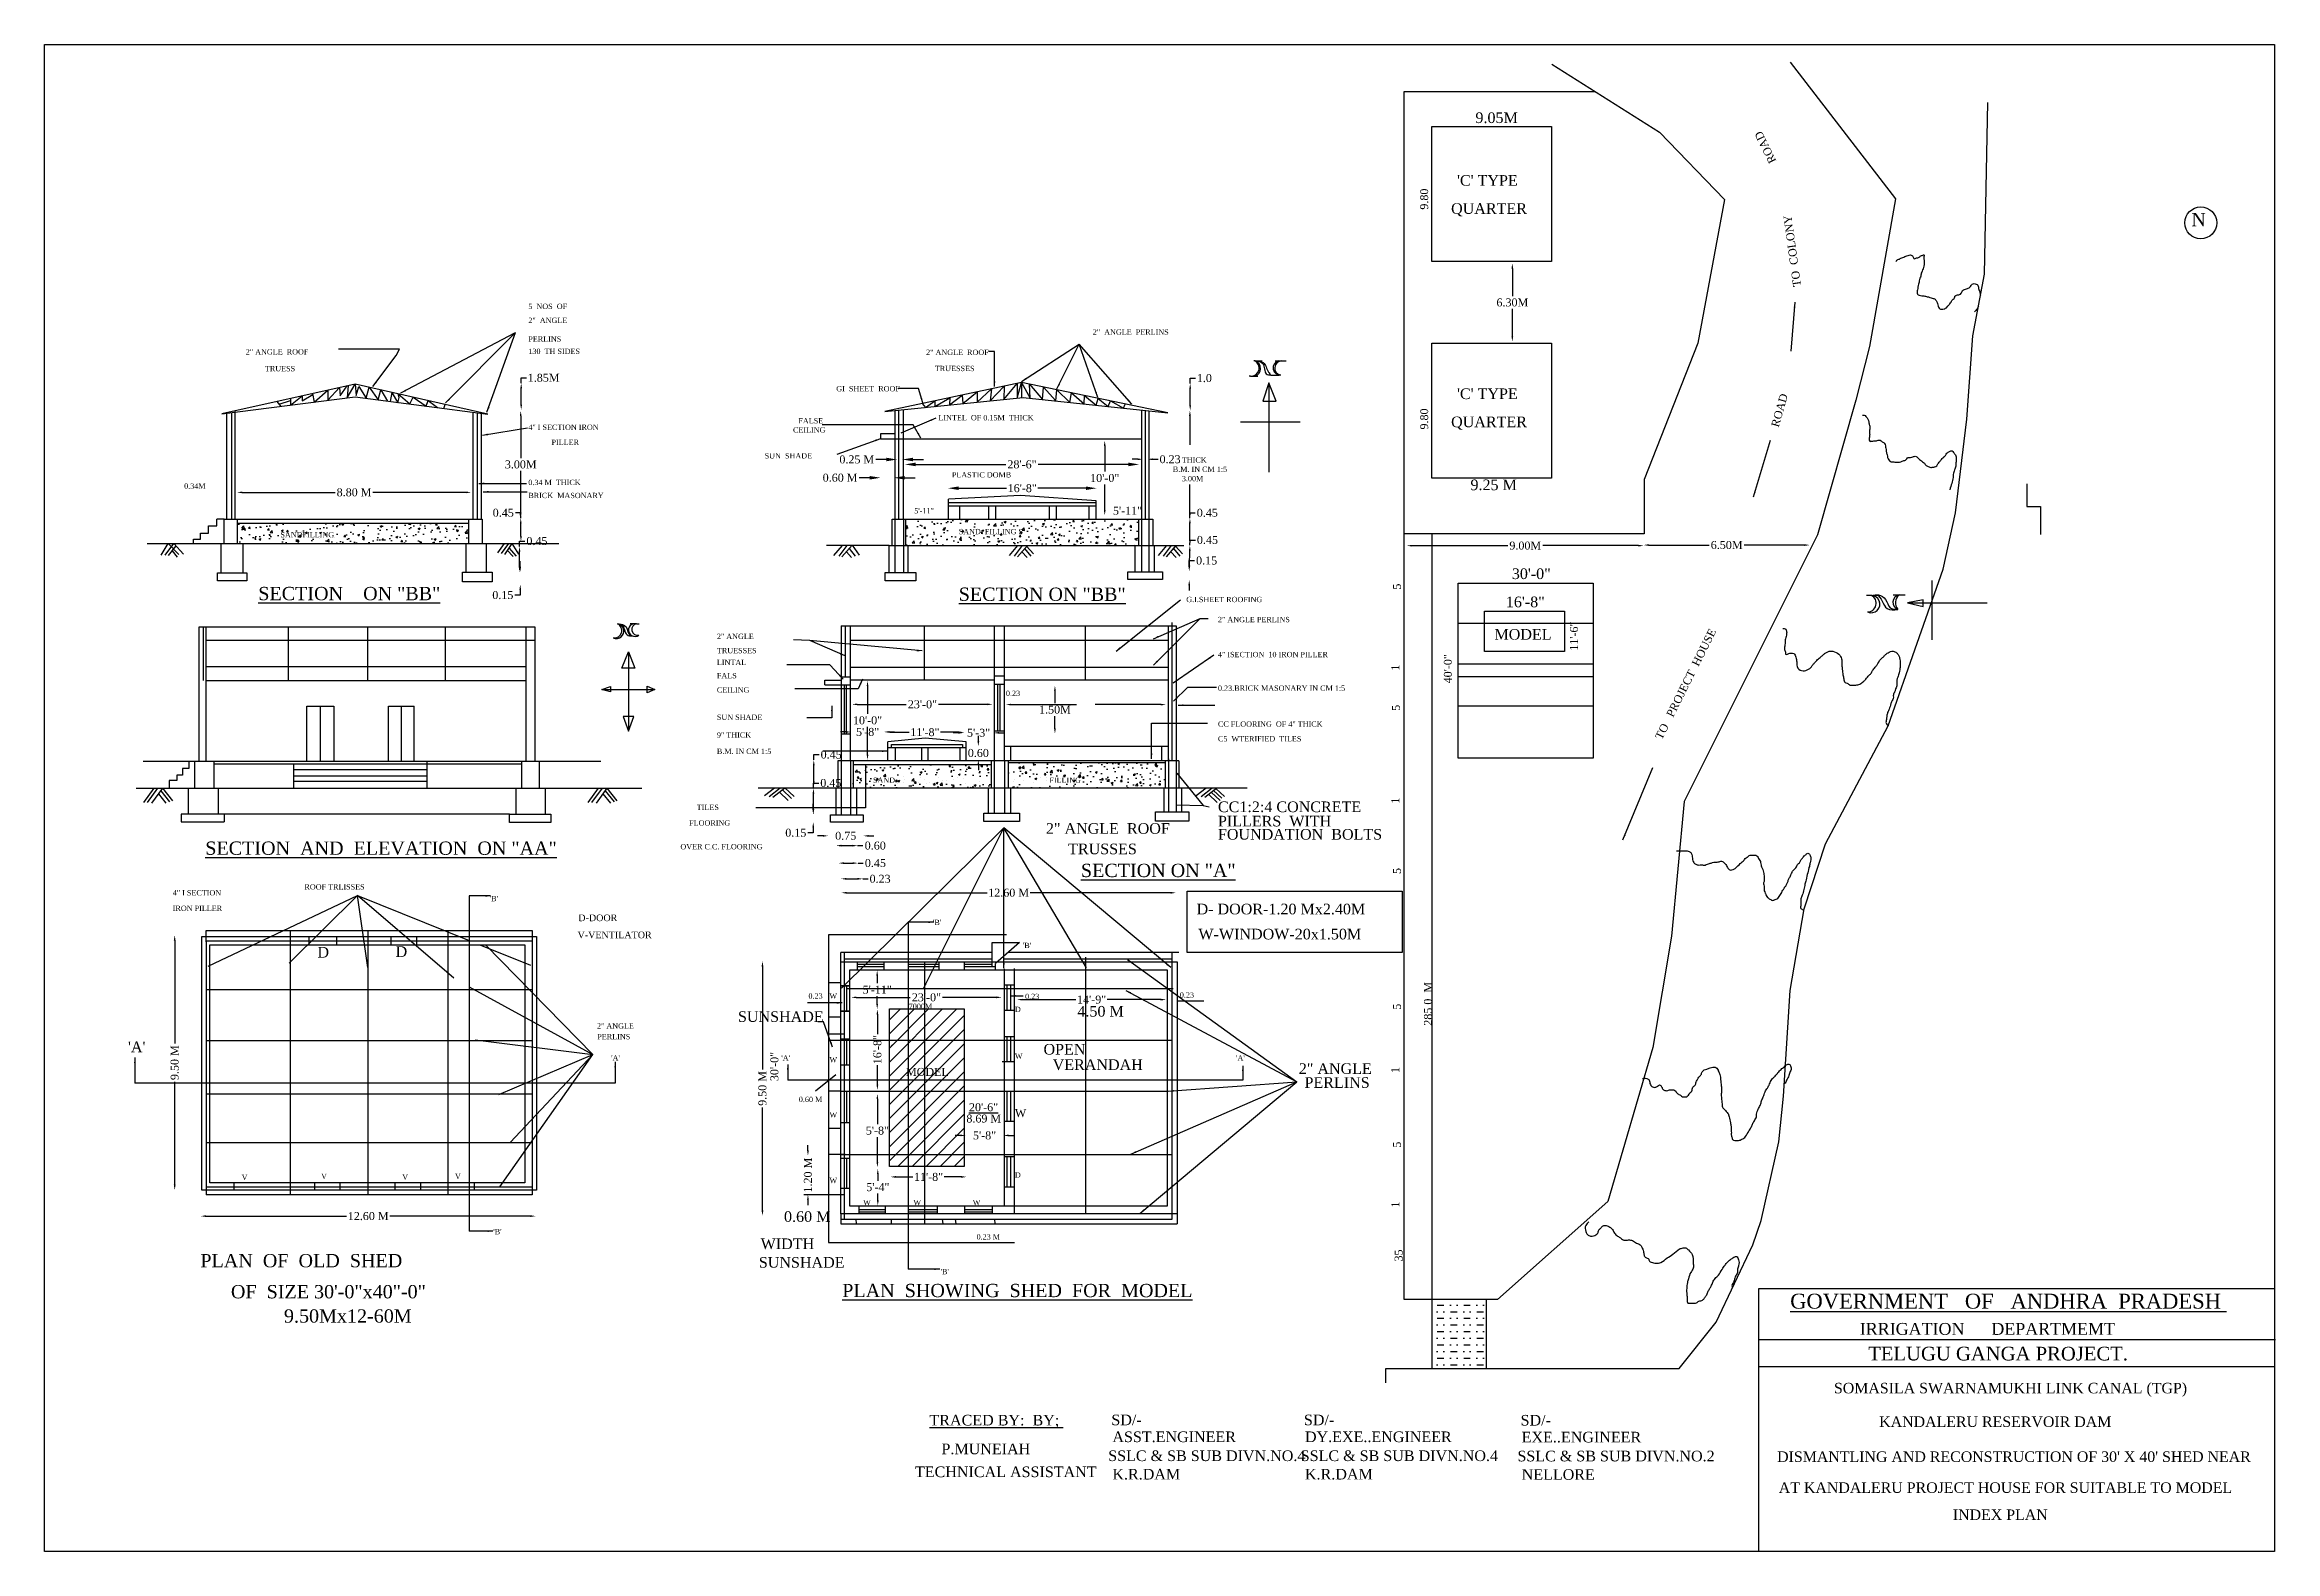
# Model space of a CAD drawing. Header units: millimetres. Extents: x 0.6 to 84.5, y 0.7 to 57.4.
import ezdxf

# ---------------------------------------------------------------- set-up
doc = ezdxf.new("R2010")
doc.units = ezdxf.units.MM
doc.header["$MEASUREMENT"] = 0
doc.header["$PDMODE"] = 66
doc.header["$PDSIZE"] = 170
doc.linetypes.add('ACAD_ISO03W100', pattern=[30, 12, -18])
for name, color, linetype in [('DIM', 5, 'Continuous'), ('DOT LINE', 3, 'ACAD_ISO03W100'), ('DWG. LINE', 1, 'Continuous'), ('HATCH', 2, 'Continuous'), ('TEXT', 7, 'Continuous')]:
    doc.layers.add(name, color=color, linetype=linetype)
doc.layers.add('TITLE', color=7, linetype='Continuous', lineweight=30)
doc.styles.get("Standard").update_dxf_attribs({"font": 'times.ttf', "height": 0.3})
doc.dimstyles.get("Standard").update_dxf_attribs({"dimtxt": 0.3, "dimasz": 0.2, "dimexe": 0.18, "dimexo": 0.0625, "dimgap": 0.09, "dimtad": 0, "dimtih": 1, "dimtoh": 1, "dimdec": 1, "dimzin": 0, "dimdsep": 46, "dimtxsty": 'Standard', "dimcen": 0.09, "dimse1": 1, "dimse2": 1, "dimclrd": 5, "dimclre": 5, "dimclrt": 4, "dimadec": 0, "dimazin": 0, "dimtfac": 1, "dimtdec": 1, "dimtofl": 0, "dimtmove": 0, "dimatfit": 3, "dimfxl": 0, "dimtolj": 1, "dimtzin": 0, "dimarcsym": 0})
pattern_1 = [(50, (0, 0), (0.71726, -0.062752), [0.075, -0.825]), (355, (0, 0), (-0.138751, 0.752192), [0.06, -0.66]), (100.4514, (0.0598, -0.0052), (0.578509, 0.6894395), [0.06374, -0.701142]), (46.1842, (0, 0.2), (1.067241, -0.165519), [0.1125, -1.2375]), (96.6356, (0.0889, 0.1862), (0.934663, 0.974118), [0.09561, -1.051713]), (351.1842, (0, 0.2), (0.934662, 0.974119), [0.09, -0.99]), (21, (0.1, 0.15), (0.596907, -0.402619), [0.075, -0.825]), (326, (0.1, 0.15), (0.243315, 0.72515), [0.06, -0.66]), (71.4514, (0.14974, 0.11645), (0.840223, 0.3225305), [0.06374, -0.701142]), (37.5, (0, 0), (0.0121599, 0.3328939), [0, -0.652, 0, -0.67, 0, -0.6625]), (7.5, (0, 0), (0.2630695, 0.3944117), [0, -0.382, 0, -0.637, 0, -0.2525]), (327.5, (-0.223, 0), (0.5338224, -0.0225549), [0, -0.25, 0, -0.78, 0, -1.035]), (317.5, (-0.323, 0), (0.583186, 0.100105), [0, -0.325, 0, -0.518, 0, -0.735])]

msp = doc.modelspace()

# ---------------------------------------------------------------- texts
at = {"layer": 'TEXT'}
for s, height, p in [('9.05M', 0.4, (54.443, 54.488)), ("'C' TYPE", 0.4, (53.752, 52.128)), ('QUARTER', 0.4, (53.527, 51.069)), ('N', 0.5, (81.372, 50.604)), ('2"  ANGLE', 0.2, (18.816, 46.962)), ('5  NOS  OF', 0.2, (18.816, 47.486)), ('PERLINS', 0.2, (18.816, 46.258)), ('2"  ANGLE  PERLINS', 0.2, (40.048, 46.522)), ('2" ANGLE  ROOF', 0.2, (8.186, 45.775)), ('TRUESS', 0.2, (8.906, 45.145)), ('130  TH SIDES', 0.2, (18.816, 45.795)), ('2" ANGLE  ROOF', 0.2, (33.779, 45.757)), ('TRUESSES', 0.2, (34.106, 45.15)), ('GI  SHEET  ROOF', 0.2, (30.4, 44.389)), ("'C' TYPE", 0.4, (53.752, 44.099)), ('4" I SECTION IRON', 0.2, (18.816, 42.939)), ('CEILING', 0.2, (28.772, 42.836)), ('FALSE', 0.2, (28.974, 43.18)), ('LINTEL  OF 0.15M  THICK', 0.2, (34.243, 43.297)), ('QUARTER', 0.4, (53.527, 43.04)), ('PILLER', 0.2, (19.688, 42.372)), ('SUN  SHADE', 0.2, (27.706, 41.862)), ('PLASTIC DOMB', 0.2, (34.747, 41.147)), ('B.M. IN CM 1:5', 0.2, (43.058, 41.358)), ('THICK', 0.2, (43.399, 41.706)), ('3.00M', 0.2, (43.399, 41.004)), ('0.34M', 0.2, (5.868, 40.724)), ('BRICK  MASONARY', 0.2, (18.816, 40.37)), ('0.34 M  THICK', 0.2, (18.816, 40.861)), ('9.25 M', 0.4, (54.256, 40.67)), ('5\'-11"', 0.2, (33.331, 39.793)), ('5\'-11"', 0.3, (40.806, 39.748)), ('SANDFILLING', 0.2, (9.491, 38.891)), ('SAND  FILLING S', 0.2, (35.005, 39.011)), ('30\'-0"', 0.4, (55.812, 37.324)), ('G.I.SHEET ROOFING', 0.2, (43.565, 36.455)), ('16\'-8"', 0.4, (55.587, 36.264)), ('2" ANGLE', 0.2, (25.909, 35.066)), ('2" ANGLE PERLINS', 0.2, (44.757, 35.701)), ('MODEL', 0.4, (55.158, 35.043)), ('TRUESSES', 0.2, (25.909, 34.532)), ('4" ISECTION  10 IRON PILLER', 0.2, (44.757, 34.384)), ('LINTAL', 0.2, (25.909, 34.087)), ('FALS', 0.2, (25.909, 33.589)), ('CEILING', 0.2, (25.909, 33.052)), ('0.23', 0.2, (36.781, 32.922)), ('0.23.BRICK MASONARY IN CM 1:5', 0.2, (44.757, 33.119)), ('SUN SHADE', 0.2, (25.909, 32.024)), ('CC FLOORING  OF 4" THICK', 0.2, (44.757, 31.768)), ('9" THICK', 0.2, (25.909, 31.357)), ('C5  WTERIFIED  TILES', 0.2, (44.757, 31.212)), ('B.M. IN CM 1:5', 0.2, (25.909, 30.741)), ('SAND                                                                            FILLING', 0.2, (31.78, 29.655)), ('TILES', 0.2, (25.15, 28.633)), ('CC1:2:4 CONCRETE', 0.4, (44.757, 28.552)), ('FLOORING', 0.2, (24.865, 28.044)), ('2" ANGLE  ROOF', 0.4, (38.286, 27.737)), ('PILLERS  WITH', 0.4, (44.757, 28.014)), ('FOUNDATION  BOLTS', 0.4, (44.757, 27.518)), ('OVER C.C. FLOORING', 0.2, (24.536, 27.152)), ('TRUSSES', 0.4, (39.121, 26.967)), ('4" I SECTION', 0.2, (5.44, 25.416)), ('ROOF TRLISSES', 0.2, (10.393, 25.638)), ("'B'", 0.2, (17.362, 25.199)), ('IRON PILLER', 0.2, (5.44, 24.833)), ('D-DOOR', 0.25, (20.696, 24.448)), ("'B'", 0.2, (34.034, 24.3)), ('D- DOOR-1.20 Mx2.40M', 0.4, (43.953, 24.705)), ('D', 0.4, (13.823, 23.103)), ('V-VENTILATOR', 0.25, (20.667, 23.806)), ("'B'", 0.2, (37.415, 23.434)), ('W-WINDOW-20x1.50M', 0.4, (44.022, 23.762)), ('D', 0.4, (10.883, 23.078)), ('SUNSHADE', 0.4, (26.702, 20.657)), ('0.23', 0.2, (29.353, 21.532)), ('W', 0.2, (30.144, 21.532)), ('7000M', 0.2, (33.126, 21.144)), ('D', 0.2, (37.118, 21.027)), ('0.23', 0.2, (37.502, 21.515)), ('4.50 M', 0.4, (39.47, 20.856)), ('0.23', 0.2, (43.323, 21.57)), ('2" ANGLE', 0.2, (21.398, 20.404)), ('PERLINS', 0.2, (21.41, 20.002)), ("'A'", 0.4, (3.757, 19.516)), ("'A'", 0.2, (21.93, 19.2)), ("'A'", 0.2, (28.331, 19.198)), ('W', 0.2, (30.144, 19.133)), ('W', 0.2, (37.118, 19.27)), ('OPEN', 0.4, (38.195, 19.427)), ("'A'", 0.2, (45.437, 19.198)), ('MODEL', 0.3, (33.021, 18.625)), ('VERANDAH', 0.4, (38.54, 18.848)), ('2" ANGLE', 0.4, (47.798, 18.699)), ('PERLINS', 0.4, (48.014, 18.175)), ('0.60 M', 0.2, (28.991, 17.639)), ('W', 0.2, (30.144, 17.058)), ('8.69 M', 0.3, (35.293, 16.87)), ('%%U20\'-6"', 0.3, (35.391, 17.296)), ('W', 0.3, (37.118, 17.076)), ('V', 0.2, (8.034, 14.708)), ('V', 0.2, (11.021, 14.749)), ('V', 0.2, (14.072, 14.719)), ('V', 0.2, (16.058, 14.744)), ('W', 0.2, (30.144, 14.588)), ('D', 0.2, (37.118, 14.793)), ('0.60 M', 0.4, (28.434, 13.129)), ('W', 0.2, (31.41, 13.759)), ('W', 0.2, (33.299, 13.759)), ('W', 0.2, (35.534, 13.759)), ("'B'", 0.2, (17.496, 12.66)), ('0.23 M', 0.2, (35.676, 12.465)), ('PLAN  OF  OLD  SHED ', 0.5, (6.479, 11.421)), ('SUNSHADE', 0.4, (27.487, 11.406)), ('WIDTH', 0.4, (27.555, 12.106)), ("'B'", 0.2, (34.322, 11.16)), (' OF  SIZE 30\'-0"x40"-0" ', 0.5, (7.439, 10.252)), (' 9.50Mx12-60M', 0.5, (9.434, 9.338)), ('SD/-', 0.4, (40.747, 5.476)), ('SD/-', 0.4, (47.991, 5.476)), ('%%UTRACED BY:  BY; ', 0.4, (33.905, 5.467)), ('ASST.ENGINEER', 0.4, (40.786, 4.841)), ('DY.EXE..ENGINEER', 0.4, (48.03, 4.841)), ('SD/-', 0.4, (56.142, 5.464)), ('EXE..ENGINEER', 0.4, (56.182, 4.829)), ('P.MUNEIAH', 0.4, (34.356, 4.385)), ('SSLC & SB SUB DIVN.NO.4', 0.4, (40.628, 4.128)), ('SSLC & SB SUB DIVN.NO.4', 0.4, (47.872, 4.128)), ('SSLC & SB SUB DIVN.NO.2', 0.4, (56.023, 4.116)), ('TECHNICAL ASSISTANT ', 0.4, (33.361, 3.523)), ('K.R.DAM', 0.4, (40.786, 3.434)), ('K.R.DAM', 0.4, (48.03, 3.434)), ('NELLORE', 0.4, (56.182, 3.422))]:
    msp.add_text(s, height=height, dxfattribs=at).set_placement(p)
for s, rotation, p in [('ROAD', 116.19039, (65.767, 53.062)), ('9.80', 90, (52.664, 51.228)), ('TO  COLONY ', 97.76687, (66.694, 48.346)), ('9.80', 90, (52.664, 42.952)), ('ROAD', 74.0525, (65.848, 43.017)), ('5', 90, (51.639, 36.926)), ('11\'-6"', 90, (58.299, 34.625)), ('TO   PROJECT  HOUSE', 63.44199, (61.456, 31.252)), ('40\'-0"', 90, (53.555, 33.398)), ('1', 90, (51.576, 33.875)), ('5', 90, (51.602, 32.364)), ('1', 90, (51.576, 28.87)), ('5', 90, (51.639, 26.224)), ('285 0  M', 90, (52.806, 20.513)), ('5', 90, (51.639, 21.114)), ('30\'-0"', 90, (28.221, 18.428)), ('1', 90, (51.576, 18.73)), ('5', 90, (51.639, 15.922)), ('1', 90, (51.576, 13.67)), ('35', 90, (51.702, 11.639))]:
    msp.add_text(s, height=0.3, rotation=rotation, dxfattribs=at).set_placement(p)
at = {"layer": 'TITLE'}
for s, height, p in [('%%USECTION    ON "BB"', 0.5, (8.657, 36.529)), ('%%USECTION ON "BB"', 0.5, (35.005, 36.504)), ('%%USECTION  AND  ELEVATION  ON "AA"', 0.5, (6.663, 26.946)), ('%%USECTION ON "A"', 0.5, (39.602, 26.108)), ('%%UPLAN  SHOWING  SHED  FOR  MODEL', 0.5, (30.624, 10.297)), ('IRRIGATION      DEPARTMEMT ', 0.44685, (68.901, 8.879)), ('TELUGU GANGA PROJECT.', 0.51403, (69.219, 7.915)), ('SOMASILA SWARNAMUKHI LINK CANAL (TGP)', 0.39581, (67.928, 6.676)), ('KANDALERU RESERVOIR DAM', 0.39581, (69.63, 5.412)), ("DISMANTLING AND RECONSTRUCTION OF 30' X 40' SHED NEAR", 0.39581, (65.791, 4.095)), ('AT KANDALERU PROJECT HOUSE FOR SUITABLE TO MODEL', 0.39581, (65.853, 2.93)), ('INDEX PLAN', 0.3958, (72.401, 1.911))]:
    msp.add_text(s, height=height, dxfattribs=at).set_placement(p)
at = {"layer": 'TITLE', "lineweight": 30}
msp.add_text('%%UGOVERNMENT   OF   ANDHRA  PRADESH ', height=0.56135, dxfattribs=at).set_placement((66.283, 9.865))

# ---------------------------------------------------------------- blocks, each defined once
blk = doc.blocks.new('*D2')
at = {"layer": 'Defpoints', "color": 0}
for p in [(6.492, 13.346), (19.092, 13.346), (19.092, 13.346)]:
    blk.add_point(p, dxfattribs=at)
at = {"layer": 'DIM', "color": 5, "lineweight": -2}
for p, q in [((6.692, 13.346), (11.982, 13.346)), ((18.892, 13.346), (13.602, 13.346))]:
    blk.add_line(p, q, dxfattribs=at)
at = {"layer": 'DIM', "color": 5}
for points in [[(6.692, 13.38), (6.692, 13.313), (6.492, 13.346)], [(18.892, 13.38), (18.892, 13.313), (19.092, 13.346)]]:
    blk.add_solid(points, dxfattribs=at)
at = {"layer": 'DIM', "color": 4, "insert": (12.792, 13.346), "char_height": 0.3, "attachment_point": 5}
blk.add_mtext('\\A1;12.60 M', dxfattribs=at)
blk = doc.blocks.new('*D3')
at = {"layer": 'Defpoints', "color": 0}
for p in [(7.856, 40.597), (16.665, 40.597), (16.665, 40.587)]:
    blk.add_point(p, dxfattribs=at)
at = {"layer": 'DIM', "color": 5, "lineweight": -2}
for p, q in [((8.056, 40.587), (11.548, 40.587)), ((16.465, 40.587), (12.972, 40.587))]:
    blk.add_line(p, q, dxfattribs=at)
at = {"layer": 'DIM', "color": 5}
for points in [[(8.056, 40.62), (8.056, 40.553), (7.856, 40.587)], [(16.465, 40.62), (16.465, 40.553), (16.665, 40.587)]]:
    blk.add_solid(points, dxfattribs=at)
at = {"layer": 'DIM', "color": 4, "insert": (12.26, 40.587), "char_height": 0.3, "attachment_point": 5}
blk.add_mtext('\\A1;8.80 M', dxfattribs=at)
blk = doc.blocks.new('*D4')
at = {"layer": 'Defpoints', "color": 0}
for p in [(18.52, 44.697), (18.547, 44.697), (18.52, 43.691)]:
    blk.add_point(p, dxfattribs=at)
at = {"layer": 'DIM', "color": 5, "lineweight": -2}
for p, q in [((18.547, 44.697), (18.547, 44.897)), ((18.547, 44.897), (18.747, 44.897)), ((18.547, 43.891), (18.547, 44.497))]:
    blk.add_line(p, q, dxfattribs=at)
at = {"layer": 'DIM', "color": 5}
for points in [[(18.514, 44.497), (18.581, 44.497), (18.547, 44.697)], [(18.514, 43.891), (18.581, 43.891), (18.547, 43.691)]]:
    blk.add_solid(points, dxfattribs=at)
at = {"layer": 'DIM', "color": 4, "insert": (19.391, 44.897), "char_height": 0.3, "attachment_point": 5}
blk.add_mtext('\\A1;1.85M', dxfattribs=at)
blk = doc.blocks.new('*D5')
at = {"layer": 'Defpoints', "color": 0}
for p in [(18.511, 43.655), (18.511, 39.618), (18.529, 39.618)]:
    blk.add_point(p, dxfattribs=at)
at = {"layer": 'DIM', "color": 5, "lineweight": -2}
for p, q in [((18.529, 43.455), (18.529, 41.879)), ((18.529, 39.818), (18.529, 41.393))]:
    blk.add_line(p, q, dxfattribs=at)
at = {"layer": 'DIM', "color": 5}
for points in [[(18.496, 43.455), (18.563, 43.455), (18.529, 43.655)], [(18.496, 39.818), (18.563, 39.818), (18.529, 39.618)]]:
    blk.add_solid(points, dxfattribs=at)
at = {"layer": 'DIM', "color": 4, "insert": (18.529, 41.636), "char_height": 0.3, "attachment_point": 5}
blk.add_mtext('\\A1;3.00M', dxfattribs=at)
blk = doc.blocks.new('*D6')
at = {"layer": 'Defpoints', "color": 0}
for p in [(18.529, 39.618), (18.529, 39.618), (18.539, 38.745)]:
    blk.add_point(p, dxfattribs=at)
at = {"layer": 'DIM', "color": 5, "lineweight": -2}
for p, q in [((18.527, 39.818), (18.327, 39.818)), ((18.529, 39.618), (18.527, 39.818)), ((18.537, 38.945), (18.531, 39.418))]:
    blk.add_line(p, q, dxfattribs=at)
at = {"layer": 'DIM', "color": 5}
for points in [[(18.565, 39.418), (18.498, 39.418), (18.529, 39.618)], [(18.57, 38.945), (18.503, 38.945), (18.539, 38.745)]]:
    blk.add_solid(points, dxfattribs=at)
at = {"layer": 'DIM', "color": 4, "insert": (17.872, 39.818), "char_height": 0.3, "attachment_point": 5}
blk.add_mtext('\\A1;0.45', dxfattribs=at)
blk = doc.blocks.new('*D7')
at = {"layer": 'Defpoints', "color": 0}
for p in [(18.484, 38.552), (18.502, 38.552), (18.502, 37.592)]:
    blk.add_point(p, dxfattribs=at)
at = {"layer": 'DIM', "color": 5, "lineweight": -2}
for p, q in [((18.484, 38.552), (18.484, 38.752)), ((18.484, 38.752), (18.684, 38.752)), ((18.484, 37.792), (18.484, 38.352))]:
    blk.add_line(p, q, dxfattribs=at)
at = {"layer": 'DIM', "color": 5}
for points in [[(18.451, 38.352), (18.518, 38.352), (18.484, 38.552)], [(18.451, 37.792), (18.518, 37.792), (18.484, 37.592)]]:
    blk.add_solid(points, dxfattribs=at)
at = {"layer": 'DIM', "color": 4, "insert": (19.139, 38.752), "char_height": 0.3, "attachment_point": 5}
blk.add_mtext('\\A1;0.45', dxfattribs=at)
blk = doc.blocks.new('*D8')
at = {"layer": 'Defpoints', "color": 0}
for p in [(18.484, 37.592), (18.484, 37.12), (18.512, 37.12)]:
    blk.add_point(p, dxfattribs=at)
at = {"layer": 'DIM', "color": 5, "lineweight": -2}
for p, q in [((18.512, 37.792), (18.512, 37.992)), ((18.512, 36.72), (18.312, 36.72)), ((18.512, 36.92), (18.512, 36.72))]:
    blk.add_line(p, q, dxfattribs=at)
at = {"layer": 'DIM', "color": 5}
for points in [[(18.478, 37.792), (18.545, 37.792), (18.512, 37.592)], [(18.478, 36.92), (18.545, 36.92), (18.512, 37.12)]]:
    blk.add_solid(points, dxfattribs=at)
at = {"layer": 'DIM', "color": 4, "insert": (17.857, 36.72), "char_height": 0.3, "attachment_point": 5}
blk.add_mtext('\\A1;0.15', dxfattribs=at)
blk = doc.blocks.new('*D9')
at = {"layer": 'Defpoints', "color": 0}
for p in [(51.862, 38.615), (60.773, 38.615), (60.773, 38.581)]:
    blk.add_point(p, dxfattribs=at)
at = {"layer": 'DIM', "color": 5, "lineweight": -2}
for p, q in [((52.062, 38.581), (55.656, 38.581)), ((60.573, 38.581), (56.978, 38.581))]:
    blk.add_line(p, q, dxfattribs=at)
at = {"layer": 'DIM', "color": 5}
for points in [[(52.062, 38.614), (52.062, 38.547), (51.862, 38.581)], [(60.573, 38.614), (60.573, 38.547), (60.773, 38.581)]]:
    blk.add_solid(points, dxfattribs=at)
at = {"layer": 'DIM', "color": 4, "insert": (56.317, 38.581), "char_height": 0.3, "attachment_point": 5}
blk.add_mtext('\\A1;9.00M', dxfattribs=at)
blk = doc.blocks.new('*D10')
at = {"layer": 'Defpoints', "color": 0}
for p in [(67.014, 38.604), (60.773, 38.581), (67.014, 38.581)]:
    blk.add_point(p, dxfattribs=at)
at = {"layer": 'DIM', "color": 5, "lineweight": -2}
for p, q in [((60.973, 38.604), (63.233, 38.604)), ((66.814, 38.604), (64.553, 38.604))]:
    blk.add_line(p, q, dxfattribs=at)
at = {"layer": 'DIM', "color": 5}
for points in [[(60.973, 38.637), (60.973, 38.57), (60.773, 38.604)], [(66.814, 38.637), (66.814, 38.57), (67.014, 38.604)]]:
    blk.add_solid(points, dxfattribs=at)
at = {"layer": 'DIM', "color": 4, "insert": (63.893, 38.604), "char_height": 0.3, "attachment_point": 5}
blk.add_mtext('\\A1;6.50M', dxfattribs=at)
blk = doc.blocks.new('*D11')
at = {"layer": 'Defpoints', "color": 0}
for p in [(55.838, 49.205), (55.831, 46.262), (55.838, 46.262)]:
    blk.add_point(p, dxfattribs=at)
at = {"layer": 'DIM', "color": 5, "lineweight": -2}
for p, q in [((55.831, 49.005), (55.831, 47.976)), ((55.831, 46.462), (55.831, 47.49))]:
    blk.add_line(p, q, dxfattribs=at)
at = {"layer": 'DIM', "color": 5}
for points in [[(55.798, 49.005), (55.864, 49.005), (55.831, 49.205)], [(55.798, 46.462), (55.864, 46.462), (55.831, 46.262)]]:
    blk.add_solid(points, dxfattribs=at)
at = {"layer": 'DIM', "color": 4, "insert": (55.831, 47.733), "char_height": 0.3, "attachment_point": 5}
blk.add_mtext('\\A1;6.30M', dxfattribs=at)
blk = doc.blocks.new('*D12')
at = {"layer": 'Defpoints', "color": 0}
for p in [(32.98, 41.606), (41.791, 41.639), (41.791, 41.606)]:
    blk.add_point(p, dxfattribs=at)
at = {"layer": 'DIM', "color": 5, "lineweight": -2}
for p, q in [((33.38, 41.639), (36.778, 41.639)), ((41.391, 41.639), (37.992, 41.639))]:
    blk.add_line(p, q, dxfattribs=at)
at = {"layer": 'DIM', "color": 5}
for points in [[(33.38, 41.705), (33.38, 41.572), (32.98, 41.639)], [(41.391, 41.705), (41.391, 41.572), (41.791, 41.639)]]:
    blk.add_solid(points, dxfattribs=at)
at = {"layer": 'DIM', "color": 4, "insert": (37.385, 41.639), "char_height": 0.3, "attachment_point": 5}
blk.add_mtext('\\A1;28\'-6"', dxfattribs=at)
blk = doc.blocks.new('*D13')
at = {"layer": 'Defpoints', "color": 0}
for p in [(41.936, 41.671), (42.106, 41.832), (42.106, 41.671)]:
    blk.add_point(p, dxfattribs=at)
at = {"layer": 'DIM', "color": 5, "lineweight": -2}
for p, q in [((41.736, 41.832), (41.536, 41.832)), ((42.306, 41.832), (42.506, 41.832))]:
    blk.add_line(p, q, dxfattribs=at)
at = {"layer": 'DIM', "color": 5}
for points in [[(41.736, 41.866), (41.736, 41.799), (41.936, 41.832)], [(42.306, 41.866), (42.306, 41.799), (42.106, 41.832)]]:
    blk.add_solid(points, dxfattribs=at)
at = {"layer": 'DIM', "color": 4, "insert": (42.957, 41.832), "char_height": 0.3, "attachment_point": 5}
blk.add_mtext('\\A1;0.23', dxfattribs=at)
blk = doc.blocks.new('*D14')
at = {"layer": 'Defpoints', "color": 0}
for p in [(32.688, 41.824), (32.688, 41.824), (32.882, 41.824)]:
    blk.add_point(p, dxfattribs=at)
at = {"layer": 'DIM', "color": 5, "lineweight": -2}
for p, q in [((32.288, 41.824), (31.888, 41.824)), ((33.282, 41.824), (33.682, 41.824))]:
    blk.add_line(p, q, dxfattribs=at)
at = {"layer": 'DIM', "color": 5}
for points in [[(32.288, 41.891), (32.288, 41.757), (32.688, 41.824)], [(33.282, 41.891), (33.282, 41.757), (32.882, 41.824)]]:
    blk.add_solid(points, dxfattribs=at)
at = {"layer": 'DIM', "color": 4, "insert": (31.171, 41.824), "char_height": 0.3, "attachment_point": 5}
blk.add_mtext('\\A1;0.25 M', dxfattribs=at)
blk = doc.blocks.new('*D15')
at = {"layer": 'Defpoints', "color": 0}
for p in [(32.06, 41.151), (32.06, 41.137), (32.572, 41.151)]:
    blk.add_point(p, dxfattribs=at)
at = {"layer": 'DIM', "color": 5, "lineweight": -2}
for p, q in [((31.66, 41.137), (31.26, 41.137)), ((32.972, 41.137), (33.372, 41.137))]:
    blk.add_line(p, q, dxfattribs=at)
at = {"layer": 'DIM', "color": 5}
for points in [[(31.66, 41.203), (31.66, 41.07), (32.06, 41.137)], [(32.972, 41.203), (32.972, 41.07), (32.572, 41.137)]]:
    blk.add_solid(points, dxfattribs=at)
at = {"layer": 'DIM', "color": 4, "insert": (30.543, 41.137), "char_height": 0.3, "attachment_point": 5}
blk.add_mtext('\\A1;0.60 M', dxfattribs=at)
blk = doc.blocks.new('*D16')
at = {"layer": 'Defpoints', "color": 0}
for p in [(34.598, 40.652), (40.19, 40.743), (40.19, 40.652)]:
    blk.add_point(p, dxfattribs=at)
at = {"layer": 'DIM', "color": 5, "lineweight": -2}
for p, q in [((34.998, 40.743), (36.808, 40.743)), ((39.79, 40.743), (37.98, 40.743))]:
    blk.add_line(p, q, dxfattribs=at)
at = {"layer": 'DIM', "color": 5}
for points in [[(34.998, 40.809), (34.998, 40.676), (34.598, 40.743)], [(39.79, 40.809), (39.79, 40.676), (40.19, 40.743)]]:
    blk.add_solid(points, dxfattribs=at)
at = {"layer": 'DIM', "color": 4, "insert": (37.394, 40.743), "char_height": 0.3, "attachment_point": 5}
blk.add_mtext('\\A1;16\'-8"', dxfattribs=at)
blk = doc.blocks.new('*D17')
at = {"layer": 'Defpoints', "color": 0}
for p in [(40.475, 42.533), (40.475, 39.722), (40.498, 39.722)]:
    blk.add_point(p, dxfattribs=at)
at = {"layer": 'DIM', "color": 5, "lineweight": -2}
for p, q in [((40.498, 42.333), (40.498, 41.37)), ((40.498, 39.922), (40.498, 40.885))]:
    blk.add_line(p, q, dxfattribs=at)
at = {"layer": 'DIM', "color": 5}
for points in [[(40.465, 42.333), (40.531, 42.333), (40.498, 42.533)], [(40.465, 39.922), (40.531, 39.922), (40.498, 39.722)]]:
    blk.add_solid(points, dxfattribs=at)
at = {"layer": 'DIM', "color": 4, "insert": (40.498, 41.127), "char_height": 0.3, "attachment_point": 5}
blk.add_mtext('\\A1;10\'-0"', dxfattribs=at)
blk = doc.blocks.new('*D18')
at = {"layer": 'Defpoints', "color": 0}
for p in [(43.709, 44.686), (43.713, 44.686), (43.709, 43.667)]:
    blk.add_point(p, dxfattribs=at)
at = {"layer": 'DIM', "color": 5, "lineweight": -2}
for p, q in [((43.713, 44.686), (43.713, 44.886)), ((43.713, 44.886), (43.913, 44.886)), ((43.713, 43.867), (43.713, 44.486))]:
    blk.add_line(p, q, dxfattribs=at)
at = {"layer": 'DIM', "color": 5}
for points in [[(43.68, 44.486), (43.747, 44.486), (43.713, 44.686)], [(43.68, 43.867), (43.747, 43.867), (43.713, 43.667)]]:
    blk.add_solid(points, dxfattribs=at)
at = {"layer": 'DIM', "color": 4, "insert": (44.246, 44.886), "char_height": 0.3, "attachment_point": 5}
blk.add_mtext('\\A1;1.0', dxfattribs=at)
blk = doc.blocks.new('*D19')
at = {"layer": 'Defpoints', "color": 0}
for p in [(43.702, 39.616), (43.76, 39.616), (43.76, 38.594)]:
    blk.add_point(p, dxfattribs=at)
at = {"layer": 'DIM', "color": 5, "lineweight": -2}
for p, q in [((43.702, 39.616), (43.702, 39.816)), ((43.702, 39.816), (43.902, 39.816)), ((43.702, 38.794), (43.702, 39.416))]:
    blk.add_line(p, q, dxfattribs=at)
at = {"layer": 'DIM', "color": 5}
for points in [[(43.668, 39.416), (43.735, 39.416), (43.702, 39.616)], [(43.668, 38.794), (43.735, 38.794), (43.702, 38.594)]]:
    blk.add_solid(points, dxfattribs=at)
at = {"layer": 'DIM', "color": 4, "insert": (44.357, 39.816), "char_height": 0.3, "attachment_point": 5}
blk.add_mtext('\\A1;0.45', dxfattribs=at)
blk = doc.blocks.new('*D20')
at = {"layer": 'Defpoints', "color": 0}
for p in [(43.702, 38.594), (43.702, 38.594), (43.676, 37.625)]:
    blk.add_point(p, dxfattribs=at)
at = {"layer": 'DIM', "color": 5, "lineweight": -2}
for p, q in [((43.702, 38.594), (43.707, 38.794)), ((43.707, 38.794), (43.907, 38.794)), ((43.681, 37.825), (43.696, 38.394))]:
    blk.add_line(p, q, dxfattribs=at)
at = {"layer": 'DIM', "color": 5}
for points in [[(43.648, 37.826), (43.715, 37.824), (43.676, 37.625)], [(43.663, 38.395), (43.73, 38.393), (43.702, 38.594)]]:
    blk.add_solid(points, dxfattribs=at)
at = {"layer": 'DIM', "color": 4, "insert": (44.362, 38.794), "char_height": 0.3, "attachment_point": 5}
blk.add_mtext('\\A1;0.45', dxfattribs=at)
blk = doc.blocks.new('*D21')
at = {"layer": 'Defpoints', "color": 0}
for p in [(43.676, 37.62), (43.687, 37.62), (43.687, 37.29)]:
    blk.add_point(p, dxfattribs=at)
at = {"layer": 'DIM', "color": 5, "lineweight": -2}
for p, q in [((43.676, 37.82), (43.676, 38.02)), ((43.676, 38.02), (43.876, 38.02)), ((43.676, 37.09), (43.676, 36.89))]:
    blk.add_line(p, q, dxfattribs=at)
at = {"layer": 'DIM', "color": 5}
for points in [[(43.643, 37.82), (43.709, 37.82), (43.676, 37.62)], [(43.643, 37.09), (43.709, 37.09), (43.676, 37.29)]]:
    blk.add_solid(points, dxfattribs=at)
at = {"layer": 'DIM', "color": 4, "insert": (44.331, 38.02), "char_height": 0.3, "attachment_point": 5}
blk.add_mtext('\\A1;0.15', dxfattribs=at)
blk = doc.blocks.new('*D22')
at = {"layer": 'Defpoints', "color": 0}
for p in [(5.483, 23.917), (5.513, 23.917), (5.483, 14.327)]:
    blk.add_point(p, dxfattribs=at)
at = {"layer": 'DIM', "color": 5, "lineweight": -2}
for p, q in [((5.513, 23.717), (5.513, 19.838)), ((5.513, 14.527), (5.513, 18.406))]:
    blk.add_line(p, q, dxfattribs=at)
at = {"layer": 'DIM', "color": 5}
for points in [[(5.48, 23.717), (5.547, 23.717), (5.513, 23.917)], [(5.48, 14.527), (5.547, 14.527), (5.513, 14.327)]]:
    blk.add_solid(points, dxfattribs=at)
at = {"layer": 'DIM', "color": 4, "insert": (5.513, 19.122), "char_height": 0.3, "attachment_point": 5, "rotation": 90}
blk.add_mtext('\\A1;9.50 M', dxfattribs=at)
blk = doc.blocks.new('*D23')
at = {"layer": 'Defpoints', "color": 0}
for p in [(30.995, 32.491), (36.285, 32.609), (36.285, 32.491)]:
    blk.add_point(p, dxfattribs=at)
at = {"layer": 'DIM', "color": 5, "lineweight": -2}
for p, q in [((31.195, 32.609), (33.033, 32.609)), ((36.085, 32.609), (34.247, 32.609))]:
    blk.add_line(p, q, dxfattribs=at)
at = {"layer": 'DIM', "color": 5}
for points in [[(31.195, 32.642), (31.195, 32.576), (30.995, 32.609)], [(36.085, 32.642), (36.085, 32.576), (36.285, 32.609)]]:
    blk.add_solid(points, dxfattribs=at)
at = {"layer": 'DIM', "color": 4, "insert": (33.64, 32.609), "char_height": 0.3, "attachment_point": 5}
blk.add_mtext('\\A1;23\'-0"', dxfattribs=at)
blk = doc.blocks.new('*D24')
at = {"layer": 'Defpoints', "color": 0}
for p in [(31.597, 33.496), (31.575, 30.516), (31.597, 30.516)]:
    blk.add_point(p, dxfattribs=at)
at = {"layer": 'DIM', "color": 5, "lineweight": -2}
for p, q in [((31.575, 33.296), (31.575, 32.249)), ((31.575, 30.716), (31.575, 31.764))]:
    blk.add_line(p, q, dxfattribs=at)
at = {"layer": 'DIM', "color": 5}
for points in [[(31.542, 33.296), (31.608, 33.296), (31.575, 33.496)], [(31.542, 30.716), (31.608, 30.716), (31.575, 30.516)]]:
    blk.add_solid(points, dxfattribs=at)
at = {"layer": 'DIM', "color": 4, "insert": (31.575, 32.006), "char_height": 0.3, "attachment_point": 5}
blk.add_mtext('\\A1;10\'-0"', dxfattribs=at)
blk = doc.blocks.new('*D25')
at = {"layer": 'Defpoints', "color": 0}
for p in [(29.522, 30.515), (29.553, 30.515), (29.522, 29.506)]:
    blk.add_point(p, dxfattribs=at)
at = {"layer": 'DIM', "color": 5, "lineweight": -2}
for p, q in [((29.553, 30.515), (29.553, 30.715)), ((29.553, 30.715), (29.753, 30.715)), ((29.553, 29.706), (29.553, 30.315))]:
    blk.add_line(p, q, dxfattribs=at)
at = {"layer": 'DIM', "color": 5}
for points in [[(29.52, 30.315), (29.586, 30.315), (29.553, 30.515)], [(29.52, 29.706), (29.586, 29.706), (29.553, 29.506)]]:
    blk.add_solid(points, dxfattribs=at)
at = {"layer": 'DIM', "color": 4, "insert": (30.208, 30.715), "char_height": 0.3, "attachment_point": 5}
blk.add_mtext('\\A1;0.45', dxfattribs=at)
blk = doc.blocks.new('*D26')
at = {"layer": 'Defpoints', "color": 0}
for p in [(29.521, 29.448), (29.54, 29.448), (29.521, 28.47)]:
    blk.add_point(p, dxfattribs=at)
at = {"layer": 'DIM', "color": 5, "lineweight": -2}
for p, q in [((29.54, 29.448), (29.54, 29.648)), ((29.54, 29.648), (29.74, 29.648)), ((29.54, 28.67), (29.54, 29.248))]:
    blk.add_line(p, q, dxfattribs=at)
at = {"layer": 'DIM', "color": 5}
for points in [[(29.507, 29.248), (29.573, 29.248), (29.54, 29.448)], [(29.507, 28.67), (29.573, 28.67), (29.54, 28.47)]]:
    blk.add_solid(points, dxfattribs=at)
at = {"layer": 'DIM', "color": 4, "insert": (30.195, 29.648), "char_height": 0.3, "attachment_point": 5}
blk.add_mtext('\\A1;0.45', dxfattribs=at)
blk = doc.blocks.new('*D27')
at = {"layer": 'Defpoints', "color": 0}
for p in [(29.521, 28.47), (29.521, 28.175), (29.533, 28.175)]:
    blk.add_point(p, dxfattribs=at)
at = {"layer": 'DIM', "color": 5, "lineweight": -2}
for p, q in [((29.533, 28.67), (29.533, 28.87)), ((29.533, 27.775), (29.333, 27.775)), ((29.533, 27.975), (29.533, 27.775))]:
    blk.add_line(p, q, dxfattribs=at)
at = {"layer": 'DIM', "color": 5}
for points in [[(29.5, 28.67), (29.567, 28.67), (29.533, 28.47)], [(29.5, 27.975), (29.567, 27.975), (29.533, 28.175)]]:
    blk.add_solid(points, dxfattribs=at)
at = {"layer": 'DIM', "color": 4, "insert": (28.878, 27.775), "char_height": 0.3, "attachment_point": 5}
blk.add_mtext('\\A1;0.15', dxfattribs=at)
blk = doc.blocks.new('*D28')
at = {"layer": 'Defpoints', "color": 0}
for p in [(30.095, 27.664), (31.416, 27.664), (31.416, 27.658)]:
    blk.add_point(p, dxfattribs=at)
at = {"layer": 'DIM', "color": 5, "lineweight": -2}
for p, q in [((29.895, 27.658), (29.695, 27.658)), ((31.616, 27.658), (31.816, 27.658))]:
    blk.add_line(p, q, dxfattribs=at)
at = {"layer": 'DIM', "color": 5}
for points in [[(29.895, 27.691), (29.895, 27.625), (30.095, 27.658)], [(31.616, 27.691), (31.616, 27.625), (31.416, 27.658)]]:
    blk.add_solid(points, dxfattribs=at)
at = {"layer": 'DIM', "color": 4, "insert": (30.755, 27.658), "char_height": 0.3, "attachment_point": 5}
blk.add_mtext('\\A1;0.75', dxfattribs=at)
blk = doc.blocks.new('*D29')
at = {"layer": 'Defpoints', "color": 0}
for p in [(30.388, 27.203), (31.204, 27.29), (31.204, 27.203)]:
    blk.add_point(p, dxfattribs=at)
at = {"layer": 'DIM', "color": 5, "lineweight": -2}
for p, q in [((30.588, 27.29), (31.004, 27.29)), ((31.204, 27.29), (31.404, 27.29))]:
    blk.add_line(p, q, dxfattribs=at)
at = {"layer": 'DIM', "color": 5}
for points in [[(30.588, 27.324), (30.588, 27.257), (30.388, 27.29)], [(31.004, 27.324), (31.004, 27.257), (31.204, 27.29)]]:
    blk.add_solid(points, dxfattribs=at)
at = {"layer": 'DIM', "color": 4, "insert": (31.866, 27.29), "char_height": 0.3, "attachment_point": 5}
blk.add_mtext('\\A1;0.60', dxfattribs=at)
blk = doc.blocks.new('*D30')
at = {"layer": 'Defpoints', "color": 0}
for p in [(30.494, 26.639), (31.217, 26.639), (31.217, 26.633)]:
    blk.add_point(p, dxfattribs=at)
at = {"layer": 'DIM', "color": 5, "lineweight": -2}
for p, q in [((30.694, 26.633), (31.017, 26.633)), ((31.217, 26.633), (31.417, 26.633))]:
    blk.add_line(p, q, dxfattribs=at)
at = {"layer": 'DIM', "color": 5}
for points in [[(30.694, 26.667), (30.694, 26.6), (30.494, 26.633)], [(31.017, 26.667), (31.017, 26.6), (31.217, 26.633)]]:
    blk.add_solid(points, dxfattribs=at)
at = {"layer": 'DIM', "color": 4, "insert": (31.872, 26.633), "char_height": 0.3, "attachment_point": 5}
blk.add_mtext('\\A1;0.45', dxfattribs=at)
blk = doc.blocks.new('*D31')
at = {"layer": 'Defpoints', "color": 0}
for p in [(30.581, 26.035), (31.398, 26.041), (31.398, 26.035)]:
    blk.add_point(p, dxfattribs=at)
at = {"layer": 'DIM', "color": 5, "lineweight": -2}
for p, q in [((30.781, 26.041), (31.198, 26.041)), ((31.398, 26.041), (31.598, 26.041))]:
    blk.add_line(p, q, dxfattribs=at)
at = {"layer": 'DIM', "color": 5}
for points in [[(30.781, 26.075), (30.781, 26.008), (30.581, 26.041)], [(31.198, 26.075), (31.198, 26.008), (31.398, 26.041)]]:
    blk.add_solid(points, dxfattribs=at)
at = {"layer": 'DIM', "color": 4, "insert": (32.049, 26.041), "char_height": 0.3, "attachment_point": 5}
blk.add_mtext('\\A1;0.23', dxfattribs=at)
blk = doc.blocks.new('*D32')
at = {"layer": 'Defpoints', "color": 0}
for p in [(38.625, 33.315), (38.625, 31.502), (38.625, 31.502)]:
    blk.add_point(p, dxfattribs=at)
at = {"layer": 'DIM', "color": 5, "lineweight": -2}
for p, q in [((38.625, 33.115), (38.625, 32.651)), ((38.625, 31.702), (38.625, 32.165))]:
    blk.add_line(p, q, dxfattribs=at)
at = {"layer": 'DIM', "color": 5}
for points in [[(38.592, 33.115), (38.659, 33.115), (38.625, 33.315)], [(38.592, 31.702), (38.659, 31.702), (38.625, 31.502)]]:
    blk.add_solid(points, dxfattribs=at)
at = {"layer": 'DIM', "color": 4, "insert": (38.625, 32.408), "char_height": 0.3, "attachment_point": 5}
blk.add_mtext('\\A1;1.50M', dxfattribs=at)
blk = doc.blocks.new('*D33')
at = {"layer": 'Defpoints', "color": 0}
for p in [(32.273, 31.504), (35.192, 31.559), (35.192, 31.504)]:
    blk.add_point(p, dxfattribs=at)
at = {"layer": 'DIM', "color": 5, "lineweight": -2}
for p, q in [((32.473, 31.559), (33.147, 31.559)), ((34.992, 31.559), (34.318, 31.559))]:
    blk.add_line(p, q, dxfattribs=at)
at = {"layer": 'DIM', "color": 5}
for points in [[(32.473, 31.592), (32.473, 31.525), (32.273, 31.559)], [(34.992, 31.592), (34.992, 31.525), (35.192, 31.559)]]:
    blk.add_solid(points, dxfattribs=at)
at = {"layer": 'DIM', "color": 4, "insert": (33.733, 31.559), "char_height": 0.3, "attachment_point": 5}
blk.add_mtext('\\A1;11\'-8"', dxfattribs=at)
blk = doc.blocks.new('*D34')
at = {"layer": 'Defpoints', "color": 0}
for p in [(35.192, 31.559), (36.315, 31.559), (36.315, 31.536)]:
    blk.add_point(p, dxfattribs=at)
at = {"layer": 'DIM', "color": 5, "lineweight": -2}
for p, q in [((34.992, 31.536), (34.792, 31.536)), ((36.515, 31.536), (36.715, 31.536))]:
    blk.add_line(p, q, dxfattribs=at)
at = {"layer": 'DIM', "color": 5}
for points in [[(34.992, 31.57), (34.992, 31.503), (35.192, 31.536)], [(36.515, 31.57), (36.515, 31.503), (36.315, 31.536)]]:
    blk.add_solid(points, dxfattribs=at)
at = {"layer": 'DIM', "color": 4, "insert": (35.753, 31.536), "char_height": 0.3, "attachment_point": 5}
blk.add_mtext('\\A1;5\'-3"', dxfattribs=at)
blk = doc.blocks.new('*D35')
at = {"layer": 'Defpoints', "color": 0}
for p in [(30.962, 31.501), (32.196, 31.569), (32.196, 31.501)]:
    blk.add_point(p, dxfattribs=at)
at = {"layer": 'DIM', "color": 5, "lineweight": -2}
for p, q in [((30.762, 31.569), (30.562, 31.569)), ((32.396, 31.569), (32.596, 31.569))]:
    blk.add_line(p, q, dxfattribs=at)
at = {"layer": 'DIM', "color": 5}
for points in [[(30.762, 31.603), (30.762, 31.536), (30.962, 31.569)], [(32.396, 31.603), (32.396, 31.536), (32.196, 31.569)]]:
    blk.add_solid(points, dxfattribs=at)
at = {"layer": 'DIM', "color": 4, "insert": (31.579, 31.569), "char_height": 0.3, "attachment_point": 5}
blk.add_mtext('\\A1;5\'-8"', dxfattribs=at)
blk = doc.blocks.new('*D36')
at = {"layer": 'Defpoints', "color": 0}
for p in [(35.74, 31.028), (35.74, 30.526), (35.744, 30.526)]:
    blk.add_point(p, dxfattribs=at)
at = {"layer": 'DIM', "color": 5, "lineweight": -2}
for p, q in [((35.744, 31.228), (35.744, 31.428)), ((35.744, 30.326), (35.744, 30.126))]:
    blk.add_line(p, q, dxfattribs=at)
at = {"layer": 'DIM', "color": 5}
for points in [[(35.711, 31.228), (35.778, 31.228), (35.744, 31.028)], [(35.711, 30.326), (35.778, 30.326), (35.744, 30.526)]]:
    blk.add_solid(points, dxfattribs=at)
at = {"layer": 'DIM', "color": 4, "insert": (35.744, 30.777), "char_height": 0.3, "attachment_point": 5}
blk.add_mtext('\\A1;0.60', dxfattribs=at)
blk = doc.blocks.new('*D37')
at = {"layer": 'Defpoints', "color": 0}
for p in [(30.592, 25.404), (43.175, 25.517), (43.175, 25.404)]:
    blk.add_point(p, dxfattribs=at)
at = {"layer": 'DIM', "color": 5, "lineweight": -2}
for p, q in [((30.792, 25.517), (36.073, 25.517)), ((42.975, 25.517), (37.694, 25.517))]:
    blk.add_line(p, q, dxfattribs=at)
at = {"layer": 'DIM', "color": 5}
for points in [[(30.792, 25.55), (30.792, 25.483), (30.592, 25.517)], [(42.975, 25.55), (42.975, 25.483), (43.175, 25.517)]]:
    blk.add_solid(points, dxfattribs=at)
at = {"layer": 'DIM', "color": 4, "insert": (36.883, 25.517), "char_height": 0.3, "attachment_point": 5}
blk.add_mtext('\\A1;12.60 M', dxfattribs=at)
blk = doc.blocks.new('*D38')
at = {"layer": 'Defpoints', "color": 0}
for p in [(31.927, 22.601), (31.927, 21.135), (31.938, 21.135)]:
    blk.add_point(p, dxfattribs=at)
at = {"layer": 'DIM', "color": 5, "lineweight": -2}
for p, q in [((31.938, 22.401), (31.938, 22.111)), ((31.938, 21.335), (31.938, 21.626))]:
    blk.add_line(p, q, dxfattribs=at)
at = {"layer": 'DIM', "color": 5}
for points in [[(31.905, 22.401), (31.971, 22.401), (31.938, 22.601)], [(31.905, 21.335), (31.971, 21.335), (31.938, 21.135)]]:
    blk.add_solid(points, dxfattribs=at)
at = {"layer": 'DIM', "color": 4, "insert": (31.938, 21.868), "char_height": 0.3, "attachment_point": 5}
blk.add_mtext('\\A1;5\'-11"', dxfattribs=at)
blk = doc.blocks.new('*D39')
at = {"layer": 'Defpoints', "color": 0}
for p in [(31.938, 21.135), (31.938, 18.091), (31.946, 18.091)]:
    blk.add_point(p, dxfattribs=at)
at = {"layer": 'DIM', "color": 5, "lineweight": -2}
for p, q in [((31.946, 20.935), (31.946, 20.199)), ((31.946, 18.291), (31.946, 19.027))]:
    blk.add_line(p, q, dxfattribs=at)
at = {"layer": 'DIM', "color": 5}
for points in [[(31.913, 20.935), (31.979, 20.935), (31.946, 21.135)], [(31.913, 18.291), (31.979, 18.291), (31.946, 18.091)]]:
    blk.add_solid(points, dxfattribs=at)
at = {"layer": 'DIM', "color": 4, "insert": (31.946, 19.613), "char_height": 0.3, "attachment_point": 5, "rotation": 90}
blk.add_mtext('\\A1;16\'-8"', dxfattribs=at)
blk = doc.blocks.new('*D40')
at = {"layer": 'Defpoints', "color": 0}
for p in [(31.946, 17.95), (31.946, 15.181), (31.946, 15.181)]:
    blk.add_point(p, dxfattribs=at)
at = {"layer": 'DIM', "color": 5, "lineweight": -2}
for p, q in [((31.946, 17.75), (31.946, 16.808)), ((31.946, 15.381), (31.946, 16.323))]:
    blk.add_line(p, q, dxfattribs=at)
at = {"layer": 'DIM', "color": 5}
for points in [[(31.913, 17.75), (31.979, 17.75), (31.946, 17.95)], [(31.913, 15.381), (31.979, 15.381), (31.946, 15.181)]]:
    blk.add_solid(points, dxfattribs=at)
at = {"layer": 'DIM', "color": 4, "insert": (31.946, 16.565), "char_height": 0.3, "attachment_point": 5}
blk.add_mtext('\\A1;5\'-8"', dxfattribs=at)
blk = doc.blocks.new('*D41')
at = {"layer": 'Defpoints', "color": 0}
for p in [(31.979, 15.127), (31.962, 13.744), (31.979, 13.744)]:
    blk.add_point(p, dxfattribs=at)
at = {"layer": 'DIM', "color": 5, "lineweight": -2}
for p, q in [((31.962, 14.927), (31.962, 14.678)), ((31.962, 13.944), (31.962, 14.193))]:
    blk.add_line(p, q, dxfattribs=at)
at = {"layer": 'DIM', "color": 5}
for points in [[(31.929, 14.927), (31.996, 14.927), (31.962, 15.127)], [(31.929, 13.944), (31.996, 13.944), (31.962, 13.744)]]:
    blk.add_solid(points, dxfattribs=at)
at = {"layer": 'DIM', "color": 4, "insert": (31.962, 14.435), "char_height": 0.3, "attachment_point": 5}
blk.add_mtext('\\A1;5\'-4"', dxfattribs=at)
blk = doc.blocks.new('*D42')
at = {"layer": 'Defpoints', "color": 0}
for p in [(32.443, 14.859), (35.295, 14.859), (35.295, 14.822)]:
    blk.add_point(p, dxfattribs=at)
at = {"layer": 'DIM', "color": 5, "lineweight": -2}
for p, q in [((32.643, 14.822), (33.283, 14.822)), ((35.095, 14.822), (34.455, 14.822))]:
    blk.add_line(p, q, dxfattribs=at)
at = {"layer": 'DIM', "color": 5}
for points in [[(32.643, 14.856), (32.643, 14.789), (32.443, 14.822)], [(35.095, 14.856), (35.095, 14.789), (35.295, 14.822)]]:
    blk.add_solid(points, dxfattribs=at)
at = {"layer": 'DIM', "color": 4, "insert": (33.869, 14.822), "char_height": 0.3, "attachment_point": 5}
blk.add_mtext('\\A1;11\'-8"', dxfattribs=at)
blk = doc.blocks.new('*D43')
at = {"layer": 'Defpoints', "color": 0}
for p in [(35.273, 16.383), (36.68, 16.383), (36.68, 16.383)]:
    blk.add_point(p, dxfattribs=at)
at = {"layer": 'DIM', "color": 5, "lineweight": -2}
for p, q in [((35.073, 16.383), (34.873, 16.383)), ((36.88, 16.383), (37.08, 16.383))]:
    blk.add_line(p, q, dxfattribs=at)
at = {"layer": 'DIM', "color": 5}
for points in [[(35.073, 16.416), (35.073, 16.35), (35.273, 16.383)], [(36.88, 16.416), (36.88, 16.35), (36.68, 16.383)]]:
    blk.add_solid(points, dxfattribs=at)
at = {"layer": 'DIM', "color": 4, "insert": (35.977, 16.383), "char_height": 0.3, "attachment_point": 5}
blk.add_mtext('\\A1;5\'-8"', dxfattribs=at)
blk = doc.blocks.new('*D44')
at = {"layer": 'Defpoints', "color": 0}
for p in [(30.958, 21.53), (36.623, 21.58), (36.623, 21.53)]:
    blk.add_point(p, dxfattribs=at)
at = {"layer": 'DIM', "color": 5, "lineweight": -2}
for p, q in [((31.158, 21.58), (33.184, 21.58)), ((36.423, 21.58), (34.397, 21.58))]:
    blk.add_line(p, q, dxfattribs=at)
at = {"layer": 'DIM', "color": 5}
for points in [[(31.158, 21.614), (31.158, 21.547), (30.958, 21.58)], [(36.423, 21.614), (36.423, 21.547), (36.623, 21.58)]]:
    blk.add_solid(points, dxfattribs=at)
at = {"layer": 'DIM', "color": 4, "insert": (33.79, 21.58), "char_height": 0.3, "attachment_point": 5}
blk.add_mtext('\\A1;23\'-0"', dxfattribs=at)
blk = doc.blocks.new('*D45')
at = {"layer": 'Defpoints', "color": 0}
for p in [(37.2, 21.438), (42.806, 21.495), (42.806, 21.438)]:
    blk.add_point(p, dxfattribs=at)
at = {"layer": 'DIM', "color": 5, "lineweight": -2}
for p, q in [((37.4, 21.495), (39.417, 21.495)), ((42.606, 21.495), (40.588, 21.495))]:
    blk.add_line(p, q, dxfattribs=at)
at = {"layer": 'DIM', "color": 5}
for points in [[(37.4, 21.528), (37.4, 21.461), (37.2, 21.495)], [(42.606, 21.528), (42.606, 21.461), (42.806, 21.495)]]:
    blk.add_solid(points, dxfattribs=at)
at = {"layer": 'DIM', "color": 4, "insert": (40.003, 21.495), "char_height": 0.3, "attachment_point": 5}
blk.add_mtext('\\A1;14\'-9"', dxfattribs=at)
blk = doc.blocks.new('*D46')
at = {"layer": 'Defpoints', "color": 0}
for p in [(29.323, 15.622), (29.334, 15.622), (29.323, 14.155)]:
    blk.add_point(p, dxfattribs=at)
at = {"layer": 'DIM', "color": 5, "lineweight": -2}
for p, q in [((29.334, 15.822), (29.334, 16.022)), ((29.334, 13.955), (29.334, 13.755))]:
    blk.add_line(p, q, dxfattribs=at)
at = {"layer": 'DIM', "color": 5}
for points in [[(29.3, 15.822), (29.367, 15.822), (29.334, 15.622)], [(29.3, 13.955), (29.367, 13.955), (29.334, 14.155)]]:
    blk.add_solid(points, dxfattribs=at)
at = {"layer": 'DIM', "color": 4, "insert": (29.334, 14.889), "char_height": 0.3, "attachment_point": 5, "rotation": 90}
blk.add_mtext('\\A1;1.20 M', dxfattribs=at)
blk = doc.blocks.new('*D47')
at = {"layer": 'Defpoints', "color": 0}
for p in [(27.628, 22.939), (27.623, 13.364), (27.628, 13.364)]:
    blk.add_point(p, dxfattribs=at)
at = {"layer": 'DIM', "color": 5, "lineweight": -2}
for p, q in [((27.623, 22.739), (27.623, 18.868)), ((27.623, 13.564), (27.623, 17.435))]:
    blk.add_line(p, q, dxfattribs=at)
at = {"layer": 'DIM', "color": 5}
for points in [[(27.59, 22.739), (27.657, 22.739), (27.623, 22.939)], [(27.59, 13.564), (27.657, 13.564), (27.623, 13.364)]]:
    blk.add_solid(points, dxfattribs=at)
at = {"layer": 'DIM', "color": 4, "insert": (27.623, 18.152), "char_height": 0.3, "attachment_point": 5, "rotation": 90}
blk.add_mtext('\\A1;9.50 M', dxfattribs=at)

# ---------------------------------------------------------------- dimensions: what is measured, and where the dimension line sits
at = {"layer": 'DIM'}
for p1, p2, distance, text, picture, middle in [((55.838, 49.205), (55.838, 46.262), -0.007, '6.30M', '*D11', (55.831, 47.733)), ((18.52, 43.691), (18.52, 44.697), -0.027, '1.85M', '*D4', (19.391, 44.897)), ((18.511, 43.655), (18.511, 39.618), 0.018, '3.00M', '*D5', (18.529, 41.636)), ((40.475, 42.533), (40.475, 39.722), 0.023, '10\'-0"', '*D17', (40.498, 41.127)), ((41.936, 41.671), (42.106, 41.671), 0.161, '0.23', '*D13', (42.957, 41.832)), ((7.856, 40.597), (16.665, 40.597), -0.01, '8.80 M', '*D3', (12.26, 40.587)), ((18.539, 38.745), (18.529, 39.618), 0, '0.45', '*D6', (17.872, 39.818)), ((43.76, 38.594), (43.76, 39.616), 0.058, '0.45', '*D19', (44.357, 39.816)), ((18.502, 37.592), (18.502, 38.552), 0.018, '0.45', '*D7', (19.139, 38.752)), ((43.676, 37.625), (43.702, 38.594), 0, '0.45', '*D20', (44.362, 38.794)), ((51.862, 38.615), (60.773, 38.615), -0.034, '9.00M', '*D9', (56.317, 38.581)), ((60.773, 38.581), (67.014, 38.581), 0.023, '6.50M', '*D10', (63.893, 38.604)), ((18.484, 37.592), (18.484, 37.12), 0.027, '0.15', '*D8', (17.857, 36.72)), ((43.687, 37.29), (43.687, 37.62), 0.011, '0.15', '*D21', (44.331, 38.02)), ((30.995, 32.491), (36.285, 32.491), 0.118, '23\'-0"', '*D23', (33.64, 32.609)), ((31.597, 33.496), (31.597, 30.516), -0.022, '10\'-0"', '*D24', (31.575, 32.006)), ((38.625, 33.315), (38.625, 31.502), 0, '1.50M', '*D32', (38.625, 32.408)), ((30.962, 31.501), (32.196, 31.501), 0.069, '5\'-8"', '*D35', (31.579, 31.569)), ((32.273, 31.504), (35.192, 31.504), 0.055, '11\'-8"', '*D33', (33.733, 31.559)), ((35.192, 31.559), (36.315, 31.559), -0.022, '5\'-3"', '*D34', (35.753, 31.536)), ((35.74, 31.028), (35.74, 30.526), 0.004, '0.60', '*D36', (35.744, 30.777)), ((29.522, 29.506), (29.522, 30.515), -0.031, '0.45', '*D25', (30.208, 30.715)), ((29.521, 28.47), (29.521, 29.448), -0.019, '0.45', '*D26', (30.195, 29.648)), ((29.521, 28.47), (29.521, 28.175), 0.012, '0.15', '*D27', (28.878, 27.775)), ((30.095, 27.664), (31.416, 27.664), -0.006, '0.75', '*D28', (30.755, 27.658)), ((30.388, 27.203), (31.204, 27.203), 0.087, '0.60', '*D29', (31.866, 27.29)), ((30.494, 26.639), (31.217, 26.639), -0.006, '0.45', '*D30', (31.872, 26.633)), ((30.581, 26.035), (31.398, 26.035), 0.006, '0.23', '*D31', (32.049, 26.041)), ((30.592, 25.404), (43.175, 25.404), 0.113, '12.60 M', '*D37', (36.883, 25.517)), ((31.927, 22.601), (31.927, 21.135), 0.011, '5\'-11"', '*D38', (31.938, 21.868)), ((30.958, 21.53), (36.623, 21.53), 0.051, '23\'-0"', '*D44', (33.79, 21.58)), ((37.2, 21.438), (42.806, 21.438), 0.056, '14\'-9"', '*D45', (40.003, 21.495)), ((31.946, 17.95), (31.946, 15.181), 0, '5\'-8"', '*D40', (31.946, 16.565)), ((35.273, 16.383), (36.68, 16.383), 0, '5\'-8"', '*D43', (35.977, 16.383)), ((31.979, 15.127), (31.979, 13.744), -0.016, '5\'-4"', '*D41', (31.962, 14.435)), ((32.443, 14.859), (35.295, 14.859), -0.037, '11\'-8"', '*D42', (33.869, 14.822)), ((6.492, 13.346), (19.092, 13.346), 0, '12.60 M', '*D2', (12.792, 13.346))]:
    dim = msp.add_aligned_dim(p1=p1, p2=p2, distance=distance, text=text, dimstyle='Standard', dxfattribs=at)
    dim.commit()
    dim.dimension.update_dxf_attribs({"geometry": picture, "text_midpoint": middle})
dim = msp.add_aligned_dim(p1=(43.709, 43.667), p2=(43.709, 44.686), distance=-0.004, dimstyle='Standard', dxfattribs=at)
dim.commit()
dim.dimension.update_dxf_attribs({"geometry": '*D18', "text_midpoint": (44.246, 44.886)})
for p1, p2, distance, text, picture, middle in [((32.882, 41.824), (32.688, 41.824), 0, '0.25 M', '*D14', (31.171, 41.824)), ((32.572, 41.151), (32.06, 41.151), 0.014, '0.60 M', '*D15', (30.543, 41.137)), ((32.98, 41.606), (41.791, 41.606), 0.032, '28\'-6"', '*D12', (37.385, 41.639)), ((34.598, 40.652), (40.19, 40.652), 0.091, '16\'-8"', '*D16', (37.394, 40.743))]:
    dim = msp.add_aligned_dim(p1=p1, p2=p2, distance=distance, text=text, dimstyle='Standard', override={"dimasz": 0.4}, dxfattribs=at)
    dim.commit()
    dim.dimension.update_dxf_attribs({"geometry": picture, "text_midpoint": middle})
for p1, p2, distance, text, picture, middle in [((5.483, 14.327), (5.483, 23.917), -0.03, '9.50 M', '*D22', (5.513, 19.122)), ((27.628, 22.939), (27.628, 13.364), -0.005, '9.50 M', '*D47', (27.623, 18.152)), ((31.938, 21.135), (31.938, 18.091), 0.008, '16\'-8"', '*D39', (31.946, 19.613)), ((29.323, 14.155), (29.323, 15.622), -0.01, '1.20 M', '*D46', (29.334, 14.889))]:
    dim = msp.add_aligned_dim(p1=p1, p2=p2, distance=distance, text=text, dimstyle='Standard', dxfattribs=at)
    dim.commit()
    dim.dimension.update_dxf_attribs({"geometry": picture, "text_midpoint": middle, "text_rotation": 90})

# ---------------------------------------------------------------- hatches: boundary and pattern name
at = {"layer": 'HATCH'}
h = msp.add_hatch(dxfattribs=at)
h.set_pattern_fill('AR-CONC', color=256, scale=0.1, style=0)
h.set_pattern_definition(pattern_1)
h.paths.add_polyline_path([(41.766, 39.581), (33.006, 39.581), (33.006, 38.587), (33.097, 38.587), (41.766, 38.587)])
h = msp.add_hatch(dxfattribs=at)
h.set_pattern_fill('AR-SAND', color=256, scale=5, style=0)
h.paths.add_polyline_path([(16.56, 39.434), (7.861, 39.434), (7.861, 38.664), (16.56, 38.664)])
h = msp.add_hatch(dxfattribs=at)
h.set_pattern_fill('AR-CONC', color=256, scale=0.1, style=0)
h.paths.add_polyline_path([(16.56, 39.434), (7.861, 39.434), (7.861, 38.664), (16.56, 38.664)])
h = msp.add_hatch(dxfattribs=at)
h.set_pattern_fill('AR-CONC', color=256, scale=0.1, style=0)
h.paths.add_polyline_path([(36.232, 30.344), (31.029, 30.344), (31.029, 29.471), (36.232, 29.471)])
h = msp.add_hatch(dxfattribs=at)
h.set_pattern_fill('AR-CONC', color=256, scale=0.1, style=0)
h.set_pattern_definition(pattern_1)
h.paths.add_polyline_path([(42.774, 30.422), (36.865, 30.422), (36.865, 29.471), (42.774, 29.471)])
h = msp.add_hatch(dxfattribs=at)
h.set_pattern_fill('ANSI31', color=256, scale=3, style=0)
h.paths.add_polyline_path([(35.216, 21.143), (32.4, 21.143), (32.4, 15.217), (35.216, 15.217)])
h.paths.add_polyline_path([(31.375, 19.841), (32.517, 19.841), (32.517, 19.385), (31.375, 19.385)], flags=9)
h.paths.add_polyline_path([(33.075, 21.089), (34.03, 21.089), (34.03, 21.394), (33.075, 21.394)], flags=9)
h = msp.add_hatch(dxfattribs=at)
h.set_pattern_fill('MUDST', color=256, style=0)
h.paths.add_polyline_path([(54.853, 10.214), (52.812, 10.214), (52.812, 7.609), (54.853, 7.609)])

# ---------------------------------------------------------------- linework, layer by layer
at = {"layer": 'DIM'}
for p, q in [((13.973, 45.977), (11.677, 45.977)), ((32.517, 19.789), (32.4, 19.672))]:
    msp.add_line(p, q, dxfattribs=at)
at = {"layer": 'DIM', "color": 5}
for p, q in [((43.702, 43.467), (43.702, 42.374)), ((43.702, 39.794), (43.702, 40.887)), ((36.978, 32.599), (39.44, 32.599)), ((42.602, 32.599), (40.139, 32.599))]:
    msp.add_line(p, q, dxfattribs=at)
for points in [[(43.668, 43.467), (43.735, 43.467), (43.702, 43.667)], [(43.668, 39.794), (43.735, 39.794), (43.702, 39.594)], [(36.978, 32.632), (36.978, 32.565), (36.778, 32.599)], [(42.602, 32.632), (42.602, 32.565), (42.802, 32.599)]]:
    msp.add_solid(points, dxfattribs=at)
at = {"layer": 'DOT LINE', "ltscale": 100}
for p, q in [((32.741, 43.679), (32.741, 39.581)), ((41.896, 37.59), (41.896, 43.683)), ((42.152, 43.656), (42.152, 37.59)), ((7.647, 43.588), (7.647, 39.575)), ((16.886, 43.584), (16.886, 39.575)), ((32.597, 39.581), (32.597, 37.573)), ((32.923, 39.581), (32.923, 37.573)), ((6.584, 35.524), (6.584, 33.506)), ((9.783, 35.524), (9.783, 33.506)), ((12.761, 35.524), (12.761, 33.506)), ((15.687, 35.524), (15.687, 33.506)), ((30.73, 35.559), (30.73, 33.646)), ((33.707, 35.559), (33.707, 33.532)), ((36.337, 35.559), (36.337, 30.487)), ((36.733, 30.487), (36.733, 35.559)), ((39.768, 35.559), (39.768, 33.532)), ((43.022, 35.688), (43.022, 30.487)), ((53.791, 35.658), (58.869, 35.658)), ((6.699, 35.022), (19.06, 35.022)), ((30.93, 35.022), (42.897, 35.022)), ((6.699, 34.032), (18.727, 34.032)), ((30.93, 34.013), (42.897, 34.013)), ((53.791, 34.134), (58.869, 34.134)), ((30.93, 33.532), (36.337, 33.532)), ((36.733, 33.532), (42.897, 33.532)), ((53.791, 32.548), (58.869, 32.548)), ((30.58, 30.487), (30.58, 28.447)), ((30.93, 30.487), (30.93, 28.447)), ((36.337, 30.552), (36.337, 28.508)), ((36.733, 30.487), (36.733, 28.508)), ((42.897, 30.552), (42.897, 28.569)), ((43.185, 30.552), (43.185, 28.569)), ((16.591, 25.396), (16.591, 12.781)), ((33.108, 24.409), (33.108, 19.001)), ((6.702, 23.675), (6.702, 24.092)), ((6.702, 24.092), (18.964, 24.092)), ((6.702, 23.71), (18.964, 23.71)), ((6.702, 23.675), (6.702, 14.147)), ((9.86, 24.092), (9.86, 14.147)), ((12.775, 24.092), (12.775, 14.147)), ((15.789, 24.092), (15.789, 14.147)), ((18.964, 24.092), (18.964, 14.147)), ((36.799, 23.937), (30.106, 23.937)), ((30.106, 23.937), (30.106, 12.352)), ((30.697, 23.268), (30.697, 22.012)), ((30.697, 23.036), (36.268, 23.036)), ((33.717, 22.917), (33.717, 19.398)), ((36.706, 23.036), (39.869, 23.036)), ((39.779, 23.092), (39.779, 13.433)), ((39.869, 23.036), (43.029, 23.036)), ((43.029, 13.232), (43.029, 23.268)), ((6.702, 21.871), (18.964, 21.871)), ((30.569, 22.129), (30.106, 22.129)), ((30.781, 21.91), (43.075, 21.91)), ((30.697, 21.058), (30.697, 20.021)), ((30.569, 20.829), (30.106, 20.829)), ((30.697, 20.192), (30.106, 20.192)), ((6.702, 19.951), (18.964, 19.951)), ((33.108, 19.85), (33.108, 11.35)), ((33.717, 19.929), (33.717, 13.055)), ((34.291, 19.972), (43.029, 19.972)), ((30.697, 19.046), (30.697, 18.044)), ((22.085, 18.356), (4.016, 18.356)), ((6.702, 17.952), (18.964, 17.952)), ((45.693, 18.46), (28.574, 18.46)), ((30.569, 18.044), (30.106, 18.044)), ((30.569, 18.044), (42.889, 18.044)), ((30.697, 16.875), (30.697, 15.532)), ((6.702, 16.117), (18.964, 16.117)), ((30.569, 16.641), (30.106, 16.641)), ((30.738, 15.661), (30.106, 15.661)), ((30.569, 15.661), (33.162, 15.661)), ((33.162, 15.661), (43.053, 15.661)), ((6.702, 14.452), (17.79, 14.452)), ((17.79, 14.452), (18.964, 14.452)), ((30.697, 14.396), (30.697, 13.232)), ((18.964, 14.147), (6.702, 14.147)), ((30.697, 14.144), (29.184, 14.144)), ((30.569, 13.433), (30.569, 13.055)), ((30.569, 13.232), (43.029, 13.232)), ((30.569, 13.055), (43.229, 13.055)), ((30.106, 12.352), (37.106, 12.352))]:
    msp.add_line(p, q, dxfattribs=at)
msp.add_lwpolyline([(42.02, 43.67), (42.02, 39.581)], dxfattribs=at)
at = {"layer": 'DWG. LINE'}
for p, q in [((57.315, 56.705), (61.37, 54.145)), ((66.276, 56.773), (70.244, 51.637)), ((51.764, 10.214), (51.764, 55.669)), ((51.764, 55.669), (58.957, 55.669)), ((73.59, 48.8), (73.716, 55.262)), ((61.37, 54.145), (63.812, 51.607)), ((63.812, 51.607), (62.815, 46.204)), ((70.244, 51.637), (69.269, 46.081)), ((73.157, 46.479), (73.59, 48.8)), ((62.815, 46.204), (60.786, 41.07)), ((72.929, 43.343), (73.157, 46.479)), ((46.148, 45.533), (46.111, 45.533)), ((46.148, 45.533), (46.424, 45.533)), ((46.906, 45.533), (47.328, 45.533)), ((69.269, 46.081), (68.755, 44.051)), ((12.301, 44.663), (7.282, 43.541)), ((17.287, 43.532), (12.301, 44.663)), ((37.364, 44.721), (32.221, 43.626)), ((42.868, 43.579), (37.364, 44.721)), ((45.981, 44.957), (45.929, 44.957)), ((45.981, 44.957), (46.252, 44.957)), ((46.67, 44.711), (46.445, 44.022)), ((46.67, 44.711), (46.67, 41.345)), ((46.951, 44.022), (46.67, 44.711)), ((46.75, 45.001), (47.054, 45.001)), ((7.282, 43.541), (12.301, 44.182)), ((7.787, 39.575), (7.787, 43.654)), ((12.301, 44.182), (17.287, 43.532)), ((32.221, 43.626), (37.43, 44.16)), ((32.597, 43.665), (32.597, 39.581)), ((32.923, 39.581), (32.923, 43.698)), ((37.43, 44.16), (42.868, 43.579)), ((46.445, 44.022), (46.951, 44.022)), ((68.755, 44.051), (67.304, 38.985)), ((7.472, 39.575), (7.472, 43.583)), ((16.736, 39.575), (16.736, 43.604)), ((17.051, 39.575), (17.051, 43.585)), ((45.6, 43.242), (47.844, 43.242)), ((72.505, 39.815), (72.929, 43.343)), ((32.597, 42.79), (32.059, 42.79)), ((32.059, 42.79), (32.059, 42.608)), ((32.059, 42.608), (41.896, 42.608)), ((37.333, 40.466), (34.619, 40.33)), ((34.619, 40.081), (34.619, 40.33)), ((40.174, 40.264), (37.333, 40.466)), ((39.913, 40.282), (39.913, 40.304)), ((60.786, 41.07), (60.786, 39.031)), ((75.183, 40.908), (75.183, 40.06)), ((7.095, 39.327), (7.095, 39.575)), ((7.378, 39.575), (7.095, 39.575)), ((7.861, 39.575), (17.081, 39.575)), ((16.56, 39.575), (16.56, 38.664)), ((17.081, 39.575), (17.081, 38.664)), ((33.006, 39.581), (42.305, 39.581)), ((34.619, 40.2), (40.174, 40.2)), ((34.619, 40.081), (40.174, 40.081)), ((36.139, 39.581), (36.139, 40.081)), ((36.399, 39.581), (36.399, 40.081)), ((38.426, 39.581), (38.426, 40.081)), ((38.687, 39.581), (38.687, 40.081)), ((39.913, 39.581), (39.913, 40.081)), ((40.174, 39.581), (40.174, 40.264)), ((41.766, 39.581), (41.766, 38.587)), ((42.305, 39.581), (42.305, 38.587)), ((72.034, 37.694), (72.505, 39.815)), ((75.183, 40.06), (75.701, 40.06)), ((75.701, 40.06), (75.701, 39.001)), ((4.474, 38.664), (19.959, 38.664)), ((6.223, 38.664), (6.223, 38.829)), ((6.223, 38.829), (6.481, 38.829)), ((6.481, 38.829), (6.481, 39.048)), ((6.481, 39.048), (6.788, 39.048)), ((6.788, 39.048), (6.788, 39.327)), ((6.788, 39.327), (7.095, 39.327)), ((7.861, 39.434), (16.56, 39.434)), ((60.786, 39.031), (51.764, 39.031)), ((52.812, 7.609), (52.812, 39.031)), ((67.304, 38.985), (62.292, 28.956)), ((32.386, 38.587), (30.034, 38.587)), ((33.097, 38.587), (43.474, 38.587)), ((41.633, 38.587), (41.633, 37.59)), ((42.356, 38.587), (42.356, 37.59)), ((71.058, 34.913), (72.034, 37.694)), ((71.617, 37.267), (71.617, 35.036)), ((69.343, 36.703), (69.148, 36.703)), ((70.152, 36.725), (70.611, 36.725)), ((71.281, 36.537), (70.699, 36.432)), ((70.699, 36.432), (71.281, 36.291)), ((70.699, 36.432), (73.696, 36.432)), ((71.281, 36.291), (71.281, 36.537)), ((6.699, 30.466), (6.699, 35.524)), ((18.727, 35.524), (18.727, 30.466)), ((22.888, 35.643), (22.646, 35.643)), ((22.888, 35.643), (22.981, 35.643)), ((30.58, 35.559), (43.185, 35.559)), ((30.58, 35.559), (30.58, 30.487)), ((30.93, 30.487), (30.93, 35.559)), ((42.897, 30.498), (42.897, 35.559)), ((43.185, 35.559), (43.185, 30.495)), ((22.339, 33.976), (22.579, 34.585)), ((22.579, 34.585), (22.579, 31.605)), ((22.579, 34.585), (22.82, 33.976)), ((69.966, 31.8), (71.058, 34.913)), ((22.375, 33.976), (22.339, 33.976)), ((22.82, 33.976), (22.375, 33.976)), ((30.58, 33.646), (30.93, 33.646)), ((36.337, 33.676), (36.733, 33.676)), ((53.791, 33.651), (58.869, 33.651)), ((6.699, 33.506), (18.727, 33.506)), ((21.583, 33.173), (21.912, 33.278)), ((21.583, 33.173), (23.571, 33.173)), ((21.912, 33.08), (21.583, 33.173)), ((21.912, 33.278), (21.912, 33.08)), ((23.29, 33.265), (23.29, 33.291)), ((23.29, 33.291), (23.571, 33.173)), ((23.29, 33.044), (23.29, 33.265)), ((23.571, 33.173), (23.29, 33.044)), ((29.973, 33.343), (29.973, 33.519)), ((29.973, 33.519), (30.58, 33.519)), ((29.973, 33.343), (30.93, 33.343)), ((30.704, 31.503), (30.704, 33.343)), ((30.766, 33.343), (30.766, 31.503)), ((36.337, 33.367), (36.733, 33.367)), ((36.471, 31.597), (36.471, 33.367)), ((36.553, 33.367), (36.553, 31.597)), ((11.001, 30.466), (11.001, 32.536)), ((13.553, 32.536), (14.526, 32.536)), ((13.553, 30.466), (13.553, 32.536)), ((14.049, 30.466), (14.049, 32.536)), ((14.526, 30.466), (14.526, 32.536)), ((22.787, 32.148), (22.386, 32.148)), ((22.386, 32.148), (22.579, 31.605)), ((22.579, 31.605), (22.787, 32.148)), ((30.58, 31.503), (30.93, 31.503)), ((33.749, 31.333), (32.341, 31.193)), ((32.341, 30.487), (32.341, 31.193)), ((32.475, 30.983), (32.475, 31.097)), ((32.475, 31.097), (35.142, 31.097)), ((35.29, 31.202), (33.749, 31.333)), ((35.142, 31.097), (35.142, 30.983)), ((35.29, 31.007), (35.29, 31.202)), ((36.733, 31.597), (36.337, 31.597)), ((67.616, 27.361), (69.966, 31.8)), ((4.333, 30.466), (21.541, 30.466)), ((6.049, 30.466), (6.049, 30.196)), ((6.255, 30.466), (6.255, 29.457)), ((6.985, 30.466), (6.985, 29.457)), ((6.985, 30.365), (18.565, 30.365)), ((9.989, 29.457), (9.989, 30.365)), ((15.016, 29.457), (15.016, 30.466)), ((18.565, 30.466), (18.565, 29.457)), ((19.225, 30.466), (19.225, 29.457)), ((43.287, 30.487), (30.46, 30.487)), ((30.46, 30.487), (30.46, 29.471)), ((31.029, 30.487), (31.029, 29.471)), ((31.029, 30.344), (36.232, 30.344)), ((32.341, 30.983), (35.29, 30.983)), ((32.624, 30.487), (32.624, 30.983)), ((33.618, 30.487), (33.618, 30.983)), ((33.862, 30.487), (33.862, 30.983)), ((35.057, 30.487), (35.057, 30.983)), ((35.29, 30.487), (35.29, 31.007)), ((36.232, 30.487), (36.232, 29.471)), ((36.733, 31.03), (42.635, 31.03)), ((36.865, 30.487), (36.865, 29.471)), ((36.865, 30.422), (42.774, 30.422)), ((36.967, 30.487), (36.967, 31.03)), ((42.635, 31.03), (42.635, 30.487)), ((42.635, 31.03), (42.897, 31.03)), ((42.774, 30.487), (42.774, 29.471)), ((43.287, 30.487), (43.287, 29.471)), ((4.066, 29.457), (23.08, 29.457)), ((5.595, 29.738), (5.308, 29.738)), ((5.308, 29.738), (5.308, 29.457)), ((5.811, 29.94), (5.595, 29.94)), ((5.595, 29.94), (5.595, 29.738)), ((6.049, 30.196), (5.811, 30.196)), ((5.811, 30.196), (5.811, 29.94)), ((6.021, 29.457), (6.021, 28.474)), ((7.149, 29.457), (7.149, 28.474)), ((9.989, 30.158), (15.016, 30.158)), ((15.016, 29.909), (9.989, 29.909)), ((9.989, 29.716), (15.016, 29.716)), ((18.343, 29.457), (18.343, 28.474)), ((19.453, 29.457), (19.453, 28.474)), ((27.466, 29.471), (45.86, 29.471)), ((30.38, 29.471), (30.38, 28.447)), ((31.161, 29.471), (31.161, 28.447)), ((36.114, 29.471), (36.114, 28.508)), ((36.958, 29.471), (36.958, 28.508)), ((42.716, 29.471), (42.716, 28.569)), ((43.205, 30.018), (44.206, 28.798)), ((43.388, 29.471), (43.388, 28.569)), ((43.185, 28.827), (44.206, 28.798)), ((44.206, 28.798), (44.427, 28.756)), ((62.292, 28.956), (61.816, 23.88)), ((18.113, 28.474), (5.759, 28.474)), ((5.759, 28.474), (5.759, 28.186)), ((5.759, 28.186), (7.379, 28.186)), ((7.379, 28.474), (7.379, 28.186)), ((66.813, 24.914), (67.616, 27.361)), ((6.778, 22.753), (12.394, 25.413)), ((9.817, 22.865), (12.394, 25.413)), ((12.394, 25.413), (16.59, 23.725)), ((12.775, 22.702), (12.394, 25.413)), ((16.008, 22.3), (12.394, 25.413)), ((66.285, 21.837), (66.813, 24.914)), ((10.562, 23.877), (10.562, 23.562)), ((11.599, 23.877), (11.599, 23.562)), ((13.649, 23.877), (13.649, 23.562)), ((14.615, 23.877), (14.615, 23.5)), ((16.997, 23.562), (18.897, 22.797)), ((17.21, 23.562), (21.238, 19.429)), ((36.268, 22.743), (36.268, 23.65)), ((36.268, 23.65), (37.296, 23.65)), ((37.296, 23.65), (36.395, 22.855)), ((61.816, 23.88), (61.117, 19.692)), ((30.569, 22.917), (30.569, 23.268)), ((36.268, 23.268), (30.569, 23.268)), ((31.182, 22.917), (31.182, 22.617)), ((31.182, 22.83), (32.189, 22.83)), ((31.182, 22.743), (32.189, 22.743)), ((32.189, 22.917), (32.189, 22.617)), ((33.108, 22.83), (34.271, 22.83)), ((33.108, 22.743), (34.271, 22.743)), ((34.271, 22.617), (34.271, 22.917)), ((35.222, 22.617), (35.222, 22.917)), ((35.222, 22.83), (36.268, 22.83)), ((35.222, 22.743), (36.395, 22.743)), ((36.395, 22.617), (36.395, 22.855)), ((43.288, 23.268), (36.864, 23.268)), ((37.1, 13.433), (37.1, 22.664)), ((16.59, 21.98), (21.238, 19.429)), ((30.569, 22.012), (30.904, 22.012)), ((30.904, 22.012), (30.569, 22.012)), ((30.697, 22.012), (30.697, 21.037)), ((30.781, 22.012), (30.781, 21.058)), ((36.71, 22.649), (36.71, 13.715)), ((36.71, 22.049), (37.1, 22.049)), ((36.834, 21.097), (36.834, 22.049)), ((36.97, 21.097), (36.97, 22.049)), ((66.026, 17.861), (66.285, 21.837)), ((30.569, 21.058), (30.904, 21.058)), ((30.904, 21.058), (30.569, 21.058)), ((36.71, 21.097), (37.1, 21.097)), ((16.821, 19.977), (21.238, 19.429)), ((17.702, 17.93), (21.238, 19.429)), ((17.74, 14.452), (21.238, 19.429)), ((18.134, 16.117), (21.238, 19.429)), ((30.164, 19.972), (34.291, 19.972)), ((30.569, 20.021), (30.904, 20.021)), ((30.697, 20.021), (30.697, 19.046)), ((30.781, 20.021), (30.781, 19.046)), ((36.71, 20.106), (37.1, 20.106)), ((36.834, 19.16), (36.834, 20.106)), ((36.97, 19.16), (36.97, 20.106)), ((61.117, 19.692), (59.427, 13.899)), ((30.569, 19.046), (30.904, 19.046)), ((36.642, 19.16), (37.1, 19.16)), ((30.697, 18.044), (30.697, 16.875)), ((30.781, 18.044), (30.781, 16.875)), ((36.834, 16.926), (36.834, 18.044)), ((36.97, 16.926), (36.97, 18.044)), ((65.853, 16.146), (66.026, 17.861)), ((30.569, 16.875), (30.904, 16.875)), ((36.71, 16.926), (37.1, 16.926)), ((65.185, 13.184), (65.853, 16.146)), ((30.569, 15.532), (30.904, 15.532)), ((30.697, 15.532), (30.697, 14.396)), ((30.781, 15.532), (30.781, 14.396)), ((36.71, 15.587), (37.1, 15.587)), ((36.834, 14.448), (36.834, 15.587)), ((36.97, 14.448), (36.97, 15.587)), ((30.569, 14.396), (30.904, 14.396)), ((36.71, 14.448), (37.1, 14.448)), ((31.256, 13.433), (31.256, 13.715)), ((31.256, 13.601), (32.256, 13.601)), ((31.256, 13.508), (32.256, 13.508)), ((32.256, 13.433), (32.256, 13.715)), ((33.108, 13.601), (34.206, 13.601)), ((33.108, 13.508), (34.206, 13.508)), ((34.206, 13.433), (34.206, 13.715)), ((35.238, 13.433), (35.238, 13.715)), ((35.238, 13.601), (36.281, 13.601)), ((35.238, 13.508), (36.281, 13.508)), ((36.281, 13.433), (36.281, 13.715)), ((43.229, 13.433), (43.229, 13.055)), ((59.427, 13.899), (55.271, 10.214)), ((31.131, 13.232), (31.154, 13.055)), ((32.461, 13.232), (32.461, 13.055)), ((34.389, 13.232), (34.41, 13.055)), ((34.871, 13.232), (34.895, 13.055)), ((36.346, 13.232), (36.37, 13.055)), ((64.878, 12.261), (65.185, 13.184)), ((63.495, 9.361), (64.878, 12.261)), ((55.271, 10.214), (51.764, 10.214)), ((54.853, 7.609), (54.853, 10.214)), ((62.102, 7.609), (63.495, 9.361)), ((51.07, 7.072), (51.07, 7.609)), ((51.07, 7.609), (62.102, 7.609))]:
    msp.add_line(p, q, dxfattribs=at)
for points in [[(52.808, 54.357), (57.308, 54.357), (57.308, 49.278), (52.808, 49.278)], [(52.808, 46.201), (57.308, 46.201), (57.308, 41.122), (52.808, 41.122)], [(7.119, 37.562), (8.226, 37.562), (8.226, 37.256), (7.119, 37.256)], [(16.337, 37.587), (17.452, 37.587), (17.452, 37.225), (16.337, 37.225)], [(32.235, 37.573), (33.387, 37.573), (33.387, 37.256), (32.235, 37.256)], [(41.368, 37.59), (42.671, 37.59), (42.671, 37.303), (41.368, 37.303)], [(53.791, 37.167), (58.869, 37.167), (58.869, 30.579), (53.791, 30.579)], [(54.779, 36.115), (57.799, 36.115), (57.799, 34.594), (54.779, 34.594)], [(42.406, 28.569), (43.656, 28.569), (43.656, 28.215), (42.406, 28.215)], [(18.113, 28.474), (19.663, 28.474), (19.663, 28.164), (18.113, 28.164)], [(30.187, 28.447), (31.415, 28.447), (31.415, 28.171), (30.187, 28.171)], [(35.945, 28.508), (37.296, 28.508), (37.296, 28.201), (35.945, 28.201)], [(43.602, 25.578), (51.683, 25.578), (51.683, 23.271), (43.602, 23.271)], [(6.528, 23.877), (19.117, 23.877), (19.117, 14.329), (6.528, 14.329)], [(6.832, 23.562), (18.682, 23.562), (18.682, 14.603), (6.832, 14.603)], [(30.569, 22.917), (43.229, 22.917), (43.229, 13.433), (30.569, 13.433)], [(30.904, 22.617), (42.847, 22.617), (42.847, 13.715), (30.904, 13.715)], [(32.4, 21.143), (35.216, 21.143), (35.216, 15.217), (32.4, 15.217)]]:
    msp.add_lwpolyline(points, close=True, dxfattribs=at)
for points in [[(7.378, 38.664), (7.378, 39.575), (7.861, 39.575), (7.861, 38.664)], [(32.502, 38.587), (32.502, 39.581), (33.006, 39.581), (33.006, 38.587)], [(34.619, 39.581), (34.619, 40.081)], [(35.031, 40.081), (35.031, 39.581)], [(7.26, 37.562), (7.26, 38.664)], [(8.073, 38.664), (8.073, 37.562)], [(16.477, 37.587), (16.477, 38.664), (17.229, 38.664), (17.229, 37.587)], [(32.386, 37.573), (32.386, 38.587), (33.097, 38.587), (33.097, 37.573)], [(6.435, 30.466), (6.435, 35.524), (19.06, 35.524), (19.06, 30.466)], [(10.486, 30.466), (10.486, 32.536), (11.494, 32.536), (11.494, 30.466)], [(7.742, 14.603), (7.742, 14.329)], [(10.774, 14.603), (10.774, 14.329)], [(11.728, 14.603), (11.728, 14.329)], [(13.789, 14.603), (13.789, 14.329)], [(14.762, 14.603), (14.762, 14.329)], [(16.775, 14.603), (16.775, 14.329)]]:
    msp.add_lwpolyline(points, dxfattribs=at)
msp.add_circle((81.728, 50.731), 0.598, dxfattribs=at)
for centre, radius, start, end in [((46.002, 45.263), 0.307, 266.12919, 61.60157), ((46.061, 45.246), 0.3, 285.28502, 73.01578), ((47.093, 45.273), 0.269, 104.74193, 276.27893), ((47.155, 45.268), 0.265, 88.59343, 262.94356), ((69.192, 36.413), 0.327, 270.80299, 62.45386), ((69.333, 36.379), 0.323, 245.02186, 92.11416), ((70.426, 36.448), 0.28, 99.39327, 251.71272), ((70.604, 36.434), 0.367, 127.66923, 223.43675), ((22.054, 35.385), 0.279, 261.32907, 64.43731), ((22.129, 35.362), 0.279, 245.14162, 80.62476), ((22.829, 35.407), 0.244, 103.88241, 305.13987), ((22.931, 35.426), 0.222, 101.31338, 279.94408)]:
    msp.add_arc(centre, radius, start, end, dxfattribs=at)
for points in [[(46.148, 45.533), (46.451, 45.433), (46.575, 45.05), (46.75, 45.001)], [(46.148, 45.533), (46.458, 45.472), (46.66, 45.112), (46.75, 45.001)], [(69.343, 36.703), (69.602, 36.729), (69.87, 36.553), (70.04, 36.246), (70.338, 36.182)], [(69.343, 36.703), (69.54, 36.718), (69.929, 36.213), (70.338, 36.182)], [(22.175, 35.637), (22.494, 35.522), (22.649, 35.203), (22.738, 35.181)], [(22.175, 35.637), (22.323, 35.609), (22.535, 35.221), (22.738, 35.181)]]:
    msp.add_spline(points, degree=3, dxfattribs=at)
at = {"layer": 'HATCH'}
for p, q in [((11.279, 44.052), (11.711, 44.531)), ((11.711, 44.531), (11.733, 44.218)), ((11.733, 44.218), (12.007, 44.597)), ((12.003, 44.144), (12.301, 44.663)), ((12.041, 44.605), (12.003, 44.144)), ((12.301, 44.663), (12.339, 44.237)), ((12.339, 44.237), (12.435, 44.575)), ((12.435, 44.575), (12.721, 44.127)), ((12.721, 44.127), (12.824, 44.544)), ((12.824, 44.544), (13.171, 44.069)), ((35.697, 43.983), (36.239, 44.482)), ((36.191, 44.033), (36.72, 44.584)), ((36.239, 44.482), (36.191, 44.033)), ((36.704, 44.086), (37.204, 44.687)), ((36.72, 44.584), (36.704, 44.086)), ((37.204, 44.687), (37.207, 44.137)), ((37.207, 44.137), (37.363, 44.721)), ((37.364, 44.721), (37.364, 44.153)), ((37.364, 44.721), (37.69, 44.132)), ((37.69, 44.132), (37.665, 44.659)), ((37.665, 44.659), (38.163, 44.082)), ((38.163, 44.082), (38.196, 44.548)), ((38.196, 44.548), (38.658, 44.029)), ((9.359, 44.005), (9.506, 43.825)), ((9.437, 43.91), (9.868, 44.046)), ((9.868, 43.871), (10.314, 44.224)), ((9.868, 44.119), (9.868, 43.871)), ((10.314, 44.032), (10.706, 44.268)), ((10.314, 44.224), (10.314, 44.032)), ((10.699, 44.305), (10.759, 43.985)), ((10.759, 43.985), (11.279, 44.434)), ((11.279, 44.434), (11.279, 44.052)), ((13.171, 44.069), (13.264, 44.444)), ((13.264, 44.444), (13.523, 44.023)), ((13.681, 44.35), (13.615, 44.011)), ((13.681, 44.35), (13.912, 43.957)), ((13.912, 43.957), (13.959, 44.157)), ((13.959, 44.157), (13.915, 44.297)), ((13.915, 44.297), (14.364, 43.913)), ((14.364, 43.913), (14.488, 44.167)), ((14.488, 44.167), (14.978, 43.833)), ((14.978, 43.833), (15.045, 44.041)), ((15.045, 44.041), (15.397, 43.778)), ((15.639, 43.747), (15.691, 43.894)), ((33.633, 43.927), (33.761, 43.784)), ((33.761, 43.784), (34.101, 44.026)), ((34.101, 43.819), (34.671, 44.148)), ((34.101, 44.026), (34.101, 43.819)), ((34.665, 43.877), (35.137, 44.247)), ((34.671, 44.148), (34.665, 43.877)), ((35.137, 44.247), (35.158, 43.927)), ((35.158, 43.927), (35.694, 44.366)), ((35.694, 44.366), (35.697, 43.983)), ((38.658, 44.029), (38.697, 44.445)), ((38.697, 44.445), (39.185, 43.973)), ((39.185, 43.973), (39.254, 44.329)), ((39.254, 44.329), (39.722, 43.915)), ((39.722, 43.915), (39.741, 44.228)), ((39.741, 44.228), (40.181, 43.866)), ((40.181, 43.866), (40.247, 44.123)), ((40.247, 44.123), (40.633, 43.818)), ((40.633, 43.818), (40.716, 44.026)), ((40.716, 44.026), (41.207, 43.757)), ((41.207, 43.757), (41.27, 43.911)), ((30.31, 38.206), (30.628, 38.587)), ((30.503, 38.183), (30.806, 38.587)), ((30.613, 38.164), (30.994, 38.597)), ((30.779, 38.353), (30.974, 38.141)), ((30.884, 38.472), (31.115, 38.181)), ((30.994, 38.597), (31.262, 38.222)), ((36.911, 38.206), (37.229, 38.587)), ((37.104, 38.183), (37.408, 38.587)), ((37.215, 38.164), (37.587, 38.587)), ((37.38, 38.353), (37.575, 38.141)), ((37.485, 38.472), (37.717, 38.181)), ((37.559, 38.556), (37.823, 38.272)), ((42.515, 38.206), (42.833, 38.587)), ((42.708, 38.183), (43.011, 38.587)), ((42.819, 38.164), (43.19, 38.587)), ((42.984, 38.353), (43.179, 38.141)), ((43.089, 38.472), (43.32, 38.181)), ((43.163, 38.556), (43.427, 38.272)), ((4.352, 28.91), (4.744, 29.457)), ((4.491, 28.91), (4.882, 29.457)), ((4.657, 28.888), (5.061, 29.452)), ((5.057, 29.457), (5.434, 28.982)), ((21.07, 28.91), (21.461, 29.457)), ((21.208, 28.91), (21.6, 29.457)), ((21.375, 28.888), (21.778, 29.452)), ((21.774, 29.457), (22.151, 28.982)), ((27.695, 29.175), (28.072, 29.471)), ((27.878, 29.146), (28.293, 29.471)), ((28.018, 29.117), (28.47, 29.471)), ((28.373, 29.394), (28.719, 29.068)), ((28.47, 29.471), (28.817, 29.145)), ((43.937, 29.175), (44.314, 29.471)), ((44.12, 29.146), (44.534, 29.471)), ((44.26, 29.117), (44.712, 29.471)), ((44.674, 29.441), (44.998, 29.135)), ((4.907, 29.237), (5.184, 28.888)), ((4.991, 29.355), (5.323, 28.938)), ((21.624, 29.237), (21.902, 28.888)), ((21.709, 29.355), (22.04, 28.938)), ((28.259, 29.306), (28.595, 28.99)), ((44.402, 29.227), (44.73, 28.918)), ((44.501, 29.306), (44.836, 28.99)), ((44.584, 29.37), (44.9, 29.072))]:
    msp.add_line(p, q, dxfattribs=at)
for points in [[(4.998, 38.224), (5.263, 38.664), (5.668, 38.248)], [(5.152, 38.228), (5.481, 38.664), (5.842, 38.26)], [(17.908, 38.664), (17.659, 38.314)], [(18.07, 38.664), (17.8, 38.284)], [(18.193, 38.664), (17.917, 38.25)], [(18.193, 38.664), (18.442, 38.263)], [(5.283, 38.208), (5.564, 38.571)], [(5.424, 38.39), (5.608, 38.145)], [(18.021, 38.407), (18.239, 38.17)], [(18.084, 38.502), (18.353, 38.186)]]:
    msp.add_lwpolyline(points, dxfattribs=at)
for points, knots in [([(70.272, 49.278), (70.29, 49.31), (70.319, 49.36), (70.401, 49.358), (70.449, 49.413), (70.53, 49.412), (70.596, 49.465), (70.675, 49.493), (70.76, 49.526), (70.84, 49.525), (70.905, 49.47), (70.921, 49.423), (70.951, 49.346), (70.985, 49.409), (71.034, 49.41), (71.104, 49.423), (71.16, 49.462), (71.222, 49.501), (71.266, 49.508), (71.344, 49.552), (71.297, 49.411), (71.322, 49.324), (71.325, 49.179), (71.3, 49.01), (71.204, 48.848), (71.199, 48.704), (71.137, 48.6), (71.136, 48.508), (71.11, 48.413), (71.088, 48.316), (71.076, 48.196), (71.03, 48.061), (71.141, 48), (71.226, 47.987), (71.331, 47.989), (71.412, 47.953), (71.506, 47.943), (71.573, 47.902), (71.666, 47.885), (71.762, 47.855), (71.792, 47.763), (71.838, 47.689), (71.845, 47.599), (71.877, 47.521), (71.928, 47.477), (71.994, 47.483), (72.06, 47.479), (72.132, 47.516), (72.181, 47.557), (72.216, 47.605), (72.256, 47.638), (72.289, 47.694), (72.345, 47.738), (72.369, 47.838), (72.471, 47.877), (72.472, 47.981), (72.539, 48.012), (72.598, 48.024), (72.666, 48.023), (72.709, 48.074), (72.751, 48.123), (72.76, 48.194), (72.862, 48.241), (72.961, 48.255), (73.067, 48.322), (73.105, 48.421), (73.206, 48.454), (73.277, 48.43), (73.355, 48.396), (73.362, 48.306), (73.381, 48.226), (73.418, 48.142), (73.423, 48.059), (73.434, 48.003), (73.438, 47.983)], [0, 0, 0, 0, 0.098766, 0.157817, 0.223062, 0.301997, 0.38035, 0.469789, 0.552827, 0.654622, 0.689643, 0.79723, 0.829107, 0.873619, 0.934171, 0.976006, 1.084922, 1.13514, 1.189624, 1.227741, 1.347999, 1.422243, 1.537159, 1.762297, 1.933878, 2.088871, 2.180751, 2.285897, 2.358825, 2.476222, 2.581367, 2.737244, 2.81677, 2.917084, 2.999342, 3.129376, 3.176584, 3.279688, 3.355998, 3.464885, 3.552325, 3.628131, 3.728913, 3.813301, 3.880049, 3.91014, 4.008954, 4.072569, 4.148206, 4.198622, 4.248883, 4.303558, 4.392831, 4.452779, 4.596831, 4.656521, 4.731615, 4.787413, 4.845418, 4.924906, 4.971947, 5.039456, 5.120623, 5.275483, 5.348293, 5.486213, 5.566672, 5.63699, 5.71063, 5.798857, 5.880396, 5.964247, 6.069392, 6.12928, 6.12928, 6.12928, 6.12928]), ([(73.364, 47.589), (73.35, 47.559), (73.319, 47.506), (73.275, 47.432), (73.236, 47.397), (73.217, 47.379)], [6.536444, 6.536444, 6.536444, 6.536444, 6.6375396, 6.7163958, 6.7941298, 6.7941298, 6.7941298, 6.7941298]), ([(66.01, 35.46), (66.043, 35.463), (66.122, 35.472), (66.16, 35.333), (66.138, 35.195), (66.09, 35.033), (66.095, 34.853), (66.047, 34.679), (66.123, 34.579), (66.099, 34.478), (66.187, 34.49), (66.238, 34.526), (66.32, 34.538), (66.445, 34.532), (66.505, 34.37), (66.535, 34.224), (66.517, 34.05), (66.612, 33.894), (66.765, 33.868), (66.874, 33.881), (66.955, 33.919), (67.059, 33.976), (67.121, 34.089), (67.233, 34.209), (67.336, 34.319), (67.46, 34.41), (67.549, 34.503), (67.647, 34.566), (67.797, 34.632), (68.011, 34.586), (68.192, 34.436), (68.235, 34.247), (68.226, 34.085), (68.244, 33.912), (68.258, 33.733), (68.307, 33.582), (68.309, 33.421), (68.446, 33.42), (68.513, 33.309), (68.643, 33.342), (68.765, 33.329), (68.912, 33.362), (69.029, 33.459), (69.15, 33.569), (69.231, 33.692), (69.34, 33.782), (69.375, 33.878), (69.426, 33.944), (69.484, 34.014), (69.585, 34.12), (69.64, 34.288), (69.782, 34.379), (69.852, 34.469), (69.926, 34.531), (70, 34.565), (70.071, 34.601), (70.174, 34.622), (70.282, 34.558), (70.365, 34.469), (70.403, 34.358), (70.423, 34.233), (70.426, 34.081), (70.407, 33.932), (70.382, 33.776), (70.316, 33.614), (70.281, 33.438), (70.307, 33.279), (70.232, 33.191), (70.233, 33.107), (70.185, 33.028), (70.148, 32.941), (70.176, 32.831), (70.105, 32.744), (70.068, 32.609), (70.019, 32.454), (69.943, 32.305), (69.913, 32.167), (69.907, 32.034), (69.869, 31.912), (69.932, 31.847), (69.955, 31.812), (69.964, 31.797)], [0, 0, 0, 0, 0.089863, 0.215273, 0.341771, 0.527951, 0.710502, 0.887264, 1.026508, 1.067072, 1.139969, 1.19889, 1.273068, 1.380889, 1.540363, 1.719446, 1.839871, 2.062054, 2.17696, 2.287145, 2.38759, 2.442846, 2.639755, 2.754898, 2.937141, 3.090295, 3.21523, 3.322476, 3.436962, 3.699149, 3.925295, 4.105328, 4.253876, 4.41363, 4.630497, 4.77559, 4.922387, 5.002711, 5.12947, 5.251537, 5.353914, 5.507666, 5.68406, 5.800962, 5.998469, 6.123809, 6.214445, 6.29632, 6.373165, 6.486293, 6.735823, 6.871155, 6.97559, 7.079178, 7.156634, 7.217406, 7.319029, 7.454611, 7.570882, 7.680474, 7.798186, 7.951661, 8.134066, 8.25019, 8.422616, 8.657409, 8.788092, 8.870838, 8.984876, 9.022711, 9.148153, 9.258318, 9.333236, 9.465849, 9.678814, 9.818048, 9.965479, 10.09625, 10.229015, 10.30106, 10.353005, 10.353005, 10.353005, 10.353005]), ([(62.011, 27.094), (62.111, 27.098), (62.244, 27.102), (62.401, 27.096), (62.492, 27.075), (62.574, 27.016), (62.604, 26.914), (62.6, 26.817), (62.612, 26.729), (62.654, 26.647), (62.73, 26.578), (62.841, 26.555), (62.957, 26.573), (63.073, 26.545), (63.184, 26.612), (63.3, 26.626), (63.428, 26.677), (63.563, 26.655), (63.709, 26.739), (63.798, 26.638), (63.89, 26.56), (63.921, 26.441), (64.035, 26.354), (64.146, 26.388), (64.27, 26.47), (64.386, 26.613), (64.53, 26.707), (64.589, 26.814), (64.683, 26.851), (64.76, 26.949), (64.882, 26.927), (64.981, 26.942), (65.065, 26.889), (65.083, 26.8), (65.15, 26.743), (65.174, 26.65), (65.182, 26.549), (65.245, 26.418), (65.286, 26.284), (65.302, 26.162), (65.298, 26.07), (65.323, 25.968), (65.255, 25.863), (65.312, 25.766), (65.289, 25.646), (65.327, 25.525), (65.381, 25.42), (65.429, 25.329), (65.522, 25.276), (65.621, 25.211), (65.713, 25.273), (65.817, 25.275), (65.88, 25.405), (65.96, 25.498), (65.993, 25.61), (66.043, 25.658), (66.06, 25.7), (66.081, 25.737), (66.121, 25.761), (66.133, 25.808), (66.155, 25.855), (66.187, 25.9), (66.199, 25.946), (66.208, 25.973), (66.21, 26.024), (66.255, 26.081), (66.306, 26.151), (66.315, 26.221), (66.359, 26.272), (66.367, 26.334), (66.415, 26.374), (66.453, 26.417), (66.524, 26.473), (66.539, 26.581), (66.641, 26.643), (66.668, 26.731), (66.719, 26.792), (66.766, 26.843), (66.796, 26.908), (66.857, 26.94), (66.897, 26.978), (66.946, 27.016), (66.993, 26.984), (67.019, 26.938), (67.069, 26.871), (67.067, 26.759), (67.02, 26.641), (67.02, 26.528), (66.973, 26.443), (66.979, 26.359), (66.922, 26.22), (66.895, 26.035), (66.835, 25.827), (66.799, 25.631), (66.753, 25.448), (66.675, 25.304), (66.688, 25.183), (66.692, 25.081), (66.672, 24.998), (66.675, 24.924), (66.735, 24.885), (66.779, 24.874), (66.805, 24.87)], [0, 0, 0, 0, 0.298157, 0.39978, 0.471379, 0.576626, 0.68451, 0.773417, 0.868944, 0.946847, 1.046351, 1.165394, 1.270398, 1.400267, 1.50165, 1.642432, 1.747746, 1.906499, 2.045006, 2.178722, 2.252186, 2.40981, 2.533104, 2.627625, 2.73467, 2.979877, 3.171661, 3.24028, 3.333973, 3.463767, 3.575878, 3.67553, 3.763819, 3.83779, 3.936989, 4.012653, 4.117237, 4.242665, 4.443273, 4.534527, 4.609188, 4.721251, 4.838085, 4.937207, 5.024302, 5.19585, 5.301143, 5.384975, 5.493087, 5.628637, 5.679556, 5.810059, 5.904287, 6.082327, 6.183199, 6.244023, 6.283754, 6.319743, 6.368777, 6.41499, 6.457936, 6.527161, 6.577737, 6.597993, 6.614091, 6.728584, 6.799606, 6.873515, 6.933267, 6.995666, 7.048517, 7.113882, 7.170464, 7.313632, 7.402892, 7.508707, 7.57591, 7.640321, 7.718226, 7.781898, 7.837428, 7.891999, 7.94052, 7.983915, 8.052492, 8.184172, 8.293261, 8.43441, 8.515337, 8.572311, 8.68094, 8.959277, 9.131688, 9.328681, 9.556425, 9.700971, 9.802276, 9.914213, 10.003935, 10.06149, 10.120906, 10.199146, 10.199146, 10.199146, 10.199146]), ([(60.723, 18.521), (60.763, 18.531), (60.838, 18.55), (60.931, 18.516), (60.991, 18.462), (61, 18.384), (61.014, 18.297), (61.082, 18.21), (61.183, 18.18), (61.253, 18.216), (61.307, 18.241), (61.374, 18.315), (61.447, 18.228), (61.471, 18.165), (61.495, 18.114), (61.545, 18.088), (61.602, 18.063), (61.677, 18.065), (61.746, 18.102), (61.823, 18.097), (61.909, 18.106), (61.981, 18.057), (62.018, 17.975), (62.088, 17.933), (62.165, 17.897), (62.222, 17.818), (62.313, 17.845), (62.394, 17.822), (62.429, 17.887), (62.486, 17.918), (62.506, 18), (62.613, 18.049), (62.586, 18.18), (62.659, 18.23), (62.694, 18.26), (62.731, 18.3), (62.732, 18.363), (62.754, 18.432), (62.809, 18.493), (62.844, 18.577), (62.905, 18.633), (62.945, 18.693), (62.961, 18.753), (62.99, 18.813), (63.057, 18.855), (63.154, 18.886), (63.261, 18.919), (63.373, 18.959), (63.486, 18.956), (63.557, 18.884), (63.584, 18.784), (63.658, 18.665), (63.666, 18.47), (63.682, 18.306), (63.7, 18.182), (63.705, 18.109), (63.704, 18.047), (63.697, 17.997), (63.686, 17.913), (63.696, 17.806), (63.704, 17.678), (63.73, 17.572), (63.717, 17.442), (63.813, 17.364), (63.875, 17.282), (63.956, 17.21), (63.997, 17.055), (64.021, 16.893), (64.068, 16.728), (64.048, 16.601), (64.077, 16.494), (64.054, 16.391), (64.1, 16.313), (64.105, 16.231), (64.17, 16.196), (64.246, 16.193), (64.332, 16.187), (64.406, 16.209), (64.472, 16.244), (64.55, 16.275), (64.643, 16.382), (64.698, 16.508), (64.782, 16.635), (64.842, 16.737), (64.892, 16.875), (64.967, 16.98), (65.021, 17.085), (65.014, 17.183), (65.043, 17.287), (65.09, 17.411), (65.167, 17.51), (65.19, 17.614), (65.199, 17.689), (65.246, 17.755), (65.266, 17.827), (65.298, 17.896), (65.321, 17.961), (65.338, 18.033), (65.375, 18.099), (65.431, 18.177), (65.489, 18.264), (65.518, 18.369), (65.571, 18.447), (65.618, 18.529), (65.688, 18.585), (65.743, 18.643), (65.787, 18.695), (65.827, 18.754), (65.9, 18.829), (65.971, 18.913), (66.065, 18.952), (66.082, 19.018), (66.144, 19.031), (66.192, 19.079), (66.274, 19.067), (66.305, 18.975), (66.344, 18.875), (66.26, 18.771), (66.249, 18.619), (66.156, 18.502), (66.117, 18.383), (66.079, 18.346), (66.056, 18.328)], [0, 0, 0, 0, 0.120675, 0.228791, 0.281034, 0.35492, 0.452303, 0.544236, 0.674754, 0.722364, 0.77507, 0.859023, 0.962193, 1.023128, 1.077761, 1.121334, 1.187821, 1.264078, 1.334911, 1.415878, 1.492135, 1.588836, 1.652217, 1.756107, 1.820276, 1.912218, 2.009248, 2.080881, 2.126696, 2.208319, 2.26509, 2.363029, 2.515036, 2.567378, 2.613208, 2.65755, 2.725888, 2.791571, 2.87289, 2.969084, 3.057471, 3.117662, 3.184106, 3.241943, 3.313074, 3.411732, 3.547576, 3.648452, 3.772111, 3.860271, 3.929694, 4.078497, 4.272024, 4.502287, 4.574419, 4.648406, 4.722277, 4.759487, 4.798992, 4.977793, 5.077445, 5.182538, 5.307916, 5.439153, 5.524279, 5.621247, 5.754136, 5.98834, 6.120036, 6.260799, 6.367571, 6.446947, 6.562334, 6.630201, 6.668631, 6.771536, 6.856985, 6.926463, 6.99775, 7.083465, 7.173264, 7.41171, 7.493675, 7.631103, 7.767479, 7.929885, 8.017769, 8.112635, 8.216764, 8.338904, 8.51242, 8.580365, 8.655957, 8.736479, 8.815349, 8.880503, 8.96371, 9.021407, 9.101917, 9.188346, 9.311087, 9.412663, 9.508857, 9.592076, 9.694935, 9.774939, 9.832284, 9.8983, 9.988207, 10.145752, 10.229795, 10.265924, 10.335238, 10.394235, 10.466753, 10.532888, 10.670979, 10.754617, 10.908682, 11.111499, 11.190004, 11.274473, 11.274473, 11.274473, 11.274473]), ([(58.712, 13.128), (58.665, 13.088), (58.555, 12.997), (58.573, 12.793), (58.645, 12.642), (58.769, 12.583), (58.908, 12.605), (59.055, 12.67), (59.07, 12.82), (59.163, 12.895), (59.231, 13.003), (59.376, 12.994), (59.498, 12.939), (59.615, 12.845), (59.663, 12.696), (59.764, 12.609), (59.891, 12.536), (60.009, 12.412), (60.193, 12.459), (60.366, 12.439), (60.483, 12.323), (60.636, 12.289), (60.715, 12.162), (60.77, 12.032), (60.771, 11.889), (60.836, 11.773), (60.97, 11.769), (60.97, 11.648), (61.094, 11.594), (61.235, 11.559), (61.466, 11.598), (61.639, 11.779), (61.9, 11.904), (62.057, 12.105), (62.238, 12.148), (62.367, 12.16), (62.481, 12.052), (62.649, 11.881), (62.625, 11.619), (62.655, 11.376), (62.511, 11.212), (62.466, 11.02), (62.405, 10.821), (62.386, 10.624), (62.387, 10.41), (62.421, 10.247), (62.396, 10.047), (62.538, 10.078), (62.636, 10.073), (62.757, 10.062), (62.847, 10.169), (62.991, 10.158), (63.06, 10.274), (63.14, 10.363), (63.184, 10.486), (63.24, 10.605), (63.325, 10.716), (63.363, 10.862), (63.451, 11.009), (63.613, 11.133), (63.7, 11.33), (63.827, 11.486), (63.917, 11.62), (64.026, 11.705), (64.129, 11.778), (64.277, 11.874), (64.367, 11.675), (64.362, 11.511), (64.284, 11.347), (64.314, 11.18), (64.182, 11.056), (64.196, 10.883), (64.071, 10.764), (64.099, 10.687), (64.114, 10.659)], [0, 0, 0, 0, 0.177594, 0.406601, 0.543322, 0.668574, 0.782189, 0.965964, 1.086899, 1.193753, 1.315563, 1.439548, 1.57956, 1.724416, 1.87132, 2.035061, 2.105261, 2.315863, 2.493677, 2.635358, 2.81913, 2.968459, 3.076117, 3.249585, 3.38582, 3.505339, 3.604345, 3.717493, 3.780283, 3.984154, 4.159495, 4.449291, 4.706167, 5.023991, 5.163807, 5.260744, 5.392188, 5.60656, 5.95897, 6.126814, 6.312399, 6.569419, 6.714317, 6.936576, 7.164637, 7.332235, 7.490592, 7.587542, 7.679089, 7.808795, 7.913336, 8.064999, 8.179438, 8.287091, 8.429174, 8.561552, 8.682505, 8.84441, 9.008724, 9.183824, 9.445129, 9.637857, 9.787517, 9.928834, 10.040874, 10.190881, 10.338673, 10.548534, 10.700077, 10.867668, 11.012591, 11.190088, 11.35378, 11.442653, 11.442653, 11.442653, 11.442653])]:
    msp.add_open_spline(points, degree=3, knots=knots, dxfattribs=at)
msp.add_spline([(69.001, 43.491), (69.065, 43.495), (69.132, 43.441), (69.206, 43.34), (69.235, 43.232), (69.265, 43.11), (69.285, 43.039), (69.276, 42.97), (69.272, 42.802), (69.272, 42.741), (69.261, 42.662), (69.259, 42.597), (69.274, 42.516), (69.309, 42.507), (69.355, 42.512), (69.426, 42.525), (69.524, 42.527), (69.59, 42.551), (69.649, 42.555), (69.67, 42.553), (69.747, 42.494), (69.836, 42.426), (69.864, 42.344), (69.871, 42.294), (69.893, 42.196), (69.908, 42.066), (69.934, 41.999), (69.947, 41.905), (69.967, 41.849), (70.022, 41.779), (70.08, 41.74), (70.176, 41.731), (70.252, 41.727), (70.359, 41.722), (70.398, 41.729), (70.492, 41.757), (70.562, 41.781), (70.616, 41.803), (70.72, 41.897), (70.811, 41.897), (70.894, 41.927), (70.949, 41.94), (71.027, 41.938), (71.117, 41.855), (71.182, 41.805), (71.254, 41.741), (71.33, 41.682), (71.402, 41.593), (71.452, 41.574), (71.505, 41.554), (71.577, 41.526), (71.629, 41.532), (71.679, 41.534), (71.716, 41.543), (71.797, 41.589), (71.821, 41.639), (71.862, 41.687), (71.921, 41.763), (71.949, 41.798), (72.058, 41.915), (72.102, 41.95), (72.137, 41.994), (72.176, 42.061), (72.226, 42.098), (72.278, 42.131), (72.332, 42.147), (72.377, 42.147), (72.43, 42.09), (72.497, 41.996), (72.53, 41.853), (72.519, 41.696), (72.508, 41.571), (72.465, 41.432), (72.419, 41.261), (72.41, 41.152), (72.362, 40.926), (72.286, 40.688)], degree=3, dxfattribs=at)
at = {"layer": 'TITLE', "lineweight": 30}
for p, q in [((65.099, 0.727), (65.099, 10.627)), ((65.132, 8.706), (84.534, 8.706)), ((65.099, 7.689), (84.501, 7.689))]:
    msp.add_line(p, q, dxfattribs=at)
at = {"layer": 'TITLE'}
for p, q in [((84.501, 10.627), (84.501, 0.727)), ((84.501, 0.727), (65.099, 0.727))]:
    msp.add_line(p, q, dxfattribs=at)
msp.add_lwpolyline([(0.62, 57.44), (84.501, 57.44), (84.501, 0.727), (0.62, 0.727)], close=True, dxfattribs=at)
at = {"layer": 'TITLE', "lineweight": 30}
msp.add_lwpolyline([(65.099, 10.627), (84.501, 10.627)], dxfattribs=at)

msp.set_redraw_order([(e.dxf.handle, doc.entitydb.next_handle()) for e in msp.query("TEXT MTEXT ATTDEF DIMENSION ARC_DIMENSION")])  # texts and dimensions are drawn at this point

# ---------------------------------------------------------------- leaders
at = {"layer": 'DIM'}
for points in [[(66.463, 47.74), (66.303, 45.896)], [(14.024, 44.328), (18.331, 46.604)], [(15.702, 43.951), (18.331, 46.604)], [(17.26, 43.606), (18.331, 46.604)], [(37.368, 44.758), (39.533, 46.169)], [(38.702, 44.482), (39.533, 46.169)], [(40.234, 44.158), (39.533, 46.169)], [(41.515, 43.912), (39.533, 46.169)], [(12.963, 44.574), (13.842, 45.735), (13.973, 45.977)], [(36.353, 44.568), (36.353, 45.893), (36.131, 45.893)], [(33.654, 43.959), (33.488, 44.492), (32.728, 44.492)], [(17.09, 42.738), (18.787, 43.02)], [(33.579, 42.631), (33.296, 43.13), (29.867, 43.13)], [(34.141, 43.382), (32.832, 42.815)], [(32.059, 42.608), (30.421, 42.006)], [(64.901, 40.417), (65.547, 42.551)], [(16.957, 40.922), (18.75, 40.922)], [(17.123, 40.609), (18.777, 40.609)], [(40.927, 34.614), (43.353, 36.536)], [(42.334, 34.089), (44.088, 35.843), (44.392, 35.843)], [(42.334, 35.08), (44.088, 35.843)], [(33.63, 34.618), (29.393, 35.011), (28.789, 35.032)], [(30.73, 34.429), (29.409, 35.009)], [(44.596, 34.454), (43.075, 33.406)], [(30.658, 33.553), (30.159, 34.1), (28.537, 34.1)], [(31.387, 33.561), (31.226, 33.187), (28.842, 33.187)], [(43.081, 32.731), (43.63, 33.249), (44.698, 33.249)], [(30.234, 32.552), (30.234, 32.101), (29.298, 32.101)], [(42.259, 30.56), (42.259, 31.896), (44.364, 31.896)], [(43.257, 32.576), (44.638, 32.576)], [(31.502, 30.305), (31.502, 28.713), (27.37, 28.713)], [(32.317, 30.846), (29.905, 30.846)], [(59.992, 27.513), (61.11, 30.227)], [(30.598, 21.925), (36.706, 27.965)], [(33.681, 21.915), (36.706, 27.965)], [(36.706, 22.675), (36.706, 27.965)], [(39.81, 22.695), (36.706, 27.965)], [(42.985, 22.698), (36.706, 27.965)], [(17.394, 25.396), (16.591, 25.396)], [(34.068, 24.409), (33.108, 24.409)], [(41.355, 23.01), (47.724, 18.399)], [(41.297, 21.841), (47.724, 18.399)], [(30.62, 21.371), (29.319, 21.371)], [(36.95, 21.64), (37.429, 21.64)], [(43.251, 21.446), (44.22, 21.446)], [(30.261, 19.7), (29.921, 20.655), (29.708, 20.655)], [(4.016, 19.313), (4.016, 18.356)], [(22.085, 19.151), (22.085, 18.367), (22.085, 18.356)], [(28.574, 19.057), (28.574, 18.46)], [(30.383, 18.668), (29.615, 18.05)], [(45.693, 19.009), (45.693, 18.46)], [(41.486, 15.681), (47.724, 18.399)], [(41.823, 13.45), (47.724, 18.399)], [(42.889, 18.044), (47.724, 18.399)], [(17.483, 12.781), (16.591, 12.781)], [(34.294, 11.35), (33.108, 11.35)]]:
    msp.add_leader(points, dimstyle='Standard', override={"dimgap": 0.09, "dimtad": 0}, dxfattribs=at)

doc.saveas('drawing.dxf')
